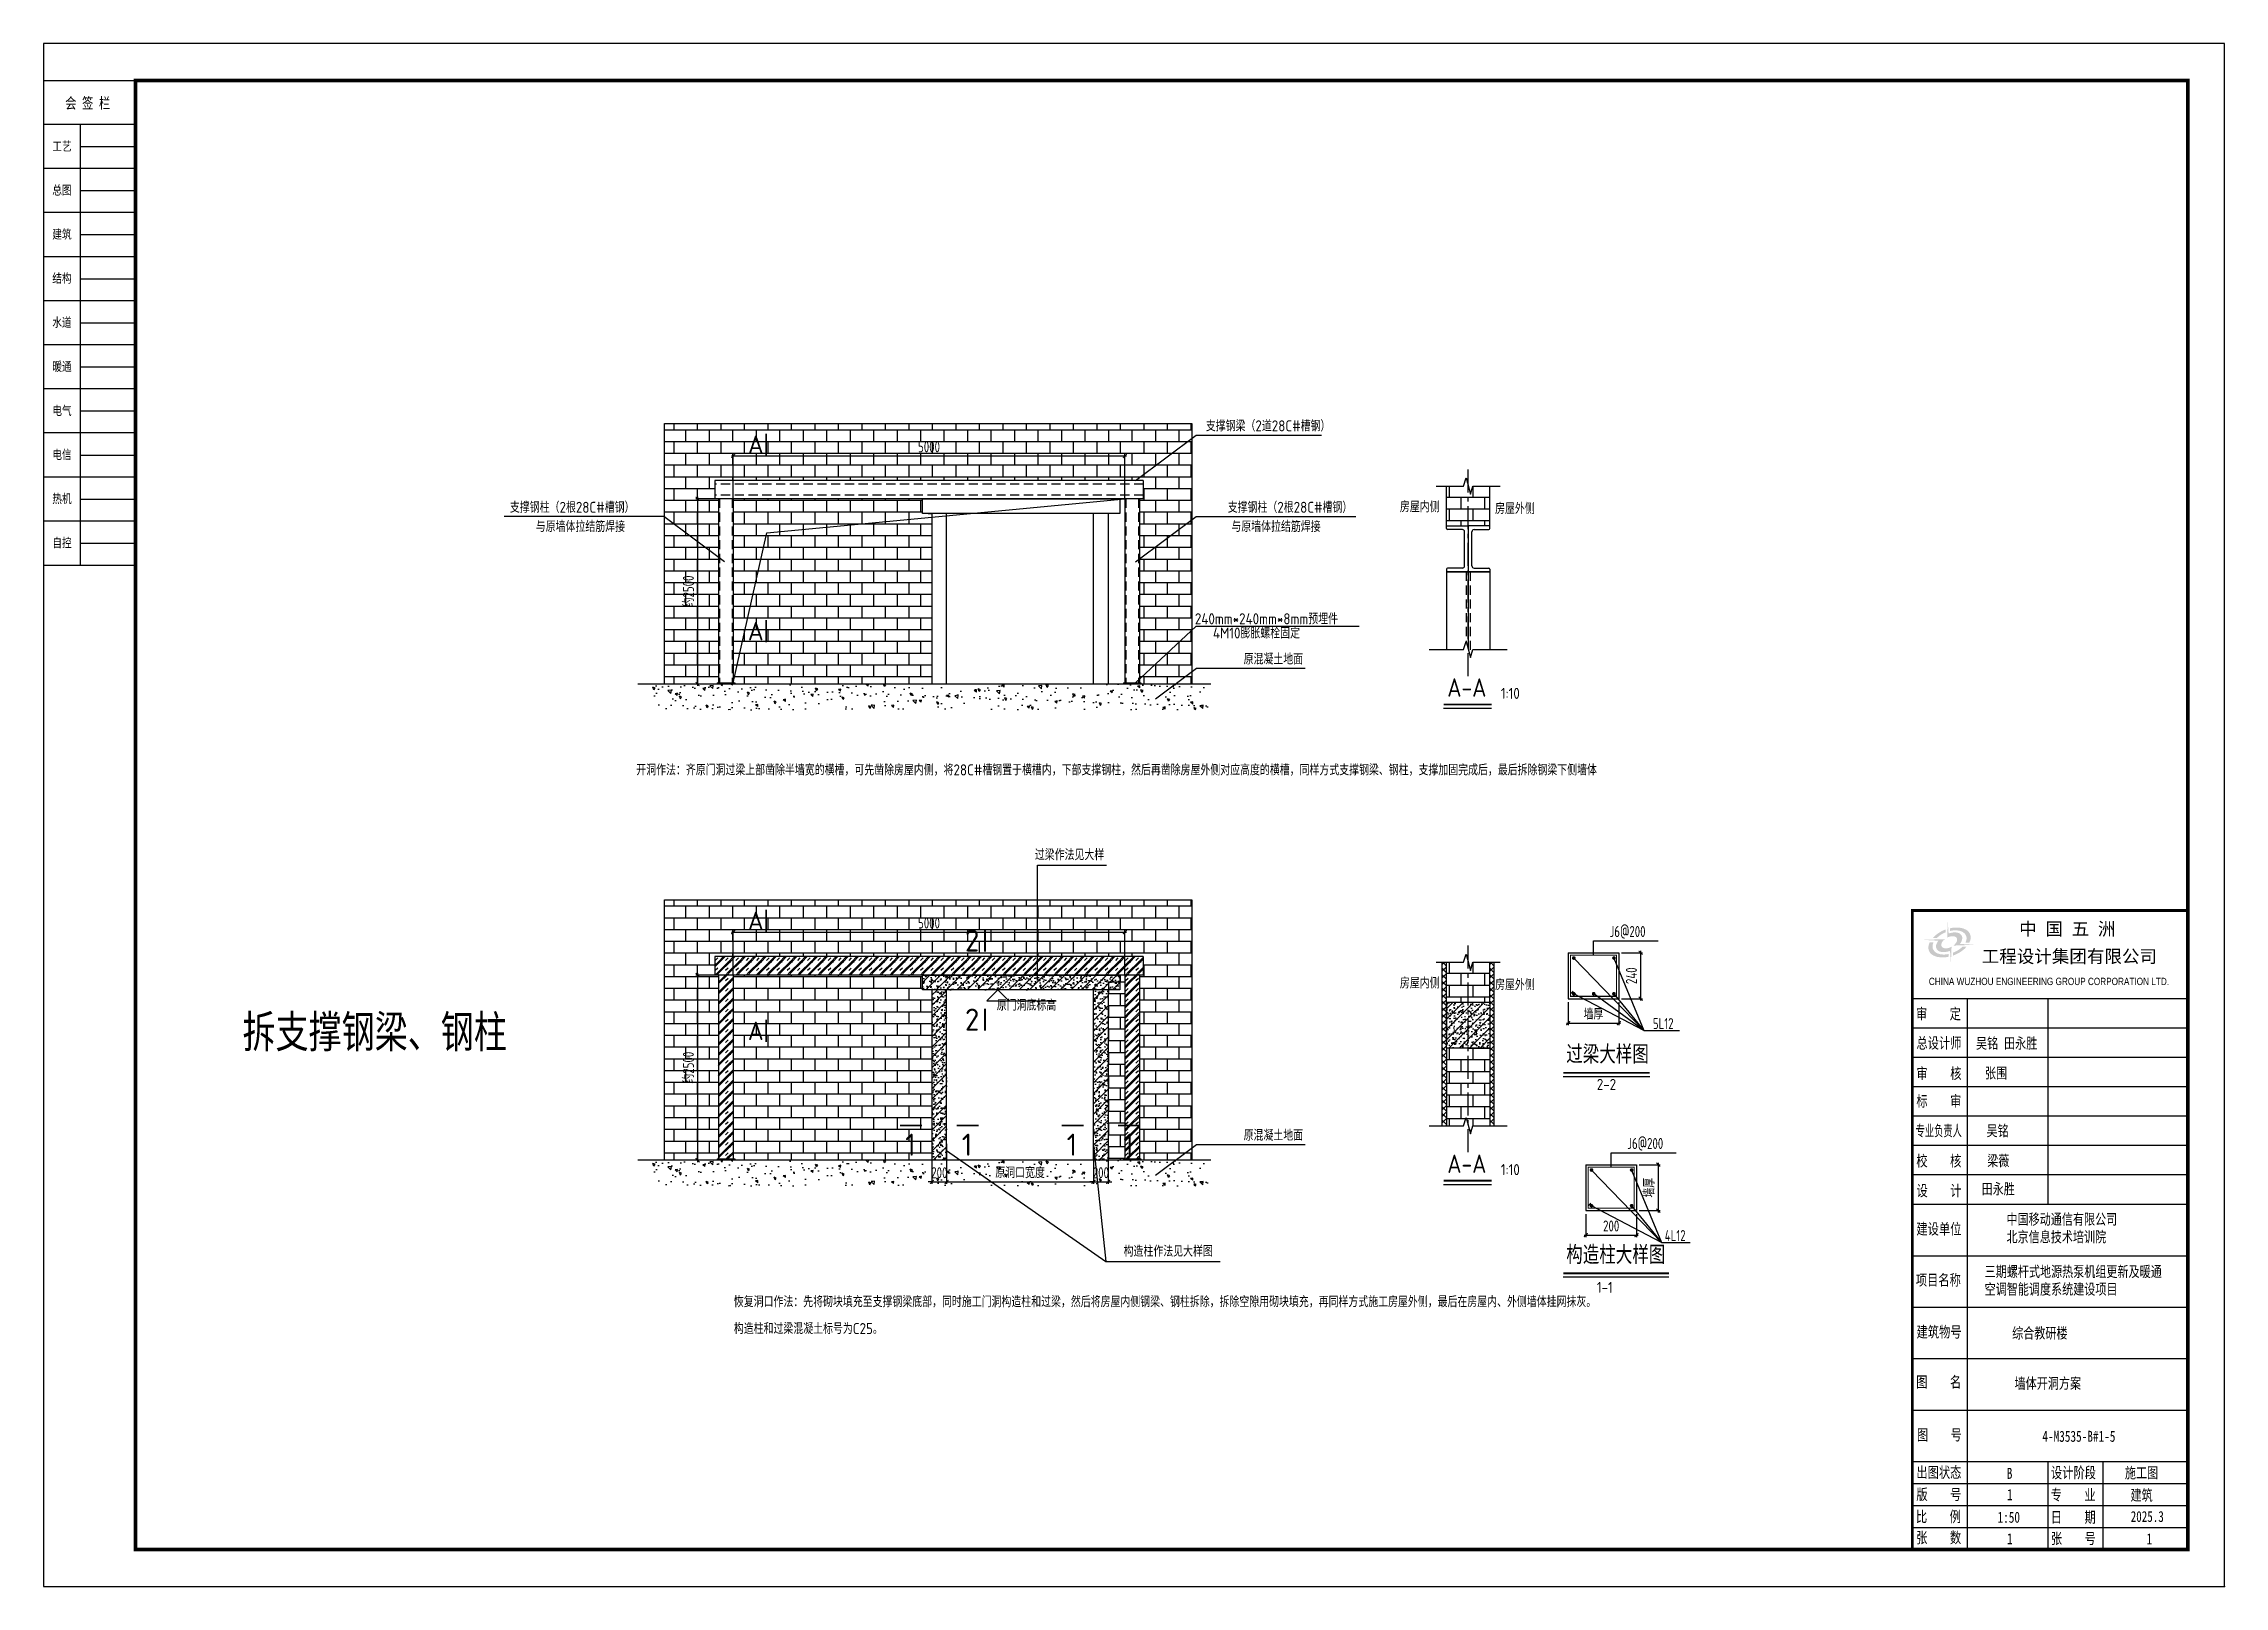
# Model space of a CAD drawing. Extents: x 4116 to 33816, y -8950 to 12050.
import ezdxf
from ezdxf.enums import TextEntityAlignment as Align

# ---------------------------------------------------------------- set-up
doc = ezdxf.new("R2010")
doc.units = 0
doc.header["$LTSCALE"] = 250
doc.linetypes.add('CENTER', pattern=[2, 1.25, -0.25, 0.25, -0.25])
doc.linetypes.add('DASHED', pattern=[0.75, 0.5, -0.25])
doc.layers.get('0').update_dxf_attribs({"linetype": 'CONTINUOUS'})
doc.layers.get('Defpoints').update_dxf_attribs({"linetype": 'CONTINUOUS'})
for name, color, linetype in [('AXIS', 16, 'CENTER'), ('C_BLOCK_', 7, 'CONTINUOUS'), ('DIM', 3, 'CONTINUOUS'), ('HATCH', 251, 'CONTINUOUS'), ('NUM', 7, 'CONTINUOUS'), ('Prof', 2, 'CONTINUOUS'), ('ProfF', 2, 'CONTINUOUS'), ('Profx', 2, 'DASHED'), ('PUB_TEXT', 7, 'CONTINUOUS'), ('PUB_TITLE', 4, 'CONTINUOUS'), ('REIN', 1, 'CONTINUOUS'), ('TEXT', 7, 'CONTINUOUS'), ('THICK', 6, 'CONTINUOUS'), ('THIN', 3, 'CONTINUOUS')]:
    doc.layers.add(name, color=color, linetype=linetype)
doc.styles.add('BZTK 仿宋GB2312', font='SIMFANG_0.TTF')
doc.styles.add('BZTK_仿宋GB2312', font='SIMFANG_0.TTF', dxfattribs={"width": 0.75})
doc.styles.add('TSSD_Dimension', font='Tssdeng.shx', dxfattribs={"width": 0.75, "bigfont": 'Hztxt.shx'})
doc.styles.add('TSSD_Label', font='Tssdeng.shx', dxfattribs={"width": 0.75, "bigfont": 'hztxt.shx'})
doc.styles.add('TSSD_Norm', font='tssdeng.shx', dxfattribs={"width": 0.9, "bigfont": 'hztxt.shx'})
doc.styles.add('TSSD_Rein', font='Tssdeng.shx', dxfattribs={"width": 0.75, "bigfont": 'hztxt.shx'})
doc.styles.add('WZEDRI_STYLE1', font='SIMFANG_0.TTF', dxfattribs={"width": 0.75})
doc.styles.add('WZEDRI_STYLE2', font='arial.ttf', dxfattribs={"width": 0.65})
doc.styles.add('轴网图框300$0$BZTK_仿宋GB2312', font='', dxfattribs={"width": 0.75})
doc.styles.get('轴网图框300$0$BZTK_仿宋GB2312').set_extended_font_data('SimSun')
doc.dimstyles.new('TSSD_50_50', dxfattribs={"dimtxt": 150, "dimasz": 50, "dimexe": 25, "dimexo": 5, "dimgap": 50, "dimtad": 1, "dimdec": 0, "dimzin": 0, "dimdsep": 46, "dimtxsty": 'TSSD_Dimension', "dimblk": 'ARCHTICK', "dimblk1": 'ARCHTICK', "dimblk2": 'ARCHTICK', "dimcen": 0, "dimdle": 25, "dimclrt": 7, "dimadec": 0, "dimazin": 0, "dimtfac": 1, "dimtdec": 0, "dimtix": 1, "dimtmove": 2, "dimatfit": 3, "dimfxl": 1, "dimtolj": 1, "dimtzin": 0, "dimarcsym": 0})
pattern_1 = [(0, (1022.588974883285, -3925.934646268004), (0, 160), []), (90, (1022.588974883285, -3925.934646268004), (-160, 160), [160, -160])]
pattern_2 = [(0, (1022.588974883285, -10408.32551339746), (0, 160), []), (90, (1022.588974883285, -10408.32551339746), (-160, 160), [160, -160])]
pattern_3 = [(49.99999999999999, (1022.588974883285, -2802.211905440356), (143.4520365201507, -12.55042699651902), [15, -165]), (355, (1022.588974883285, -2802.211905440356), (-27.7502667226, 150.4384267400024), [12, -132]), (100.4514, (1034.543310883285, -2803.257773440355), (115.7018763428043, 137.8879084121907), [12.748038, -140.2284223999999]), (46.18420000000001, (1022.588974883285, -2762.211905440356), (213.4482097251289, -33.10380286580362), [22.49999999999999, -247.4999999999999]), (96.63560000000001, (1040.376323883285, -2764.970566840356), (186.9325411097407, 194.8235741800883), [19.1220576, -210.3426]), (351.1842, (1022.588974883285, -2762.211905440356), (186.9323890267254, 194.8237201850649), [18, -198]), (21, (1042.588974883285, -2772.211905440356), (119.3814104236923, -80.52377813306776), [15, -165]), (326.0000000000001, (1042.588974883285, -2772.211905440356), (48.66306638431634, 145.0300090093706), [12, -132]), (71.4514, (1052.537421483285, -2778.922226640356), (168.044525716298, 64.50609934199048), [12.748038, -140.2284224]), (37.5, (1022.588974883285, -2802.211905440356), (2.431971063458134, 66.5787707662623), [0, -130.4, 0, -134, 0, -132.5]), (7.5, (1022.588974883285, -2802.211905440356), (52.61390748842972, 78.88234237647205), [0, -76.39999999999999, 0, -127.4, 0, -50.5]), (327.5, (977.9889748832848, -2802.211905440356), (106.7644872344818, -4.51097434687596), [0, -50, 0, -156, 0, -207]), (317.5, (957.9889748832848, -2802.211905440356), (116.6372338684772, 20.02099646646353), [0, -65, 0, -103.6, 0, -147]), (45, (1022.588974883285, -2802.211905440356), (-70.71067811865474, 70.71067811865476), [])]
pattern_4 = [(45, (1033.712974883285, 5420.152143620289), (8.9e-15, 139.6988441183391), [197.566, 0]), (45, (1011.464974883285, 5420.152143620289), (8.9e-15, 139.6988441183391), [197.566, 0]), (225, (1144.826974883285, 5472.54014362029), (-1.78e-14, -139.6988441183391), [49.392, -148.174])]
pattern_5 = [(49.99999999999999, (1022.588974883285, 5420.152143620289), (143.4520365201507, -12.55042699651902), [15, -165]), (355, (1022.588974883285, 5420.152143620289), (-27.7502667226, 150.4384267400024), [12, -132]), (100.4514, (1034.543310883285, 5419.10627562029), (115.7018763428043, 137.8879084121907), [12.748038, -140.2284223999999]), (46.18420000000001, (1022.588974883285, 5460.152143620289), (213.4482097251289, -33.10380286580362), [22.49999999999999, -247.4999999999999]), (96.63560000000001, (1040.376323883285, 5457.39348222029), (186.9325411097407, 194.8235741800883), [19.1220576, -210.3426]), (351.1842, (1022.588974883285, 5460.152143620289), (186.9323890267254, 194.8237201850649), [18, -198]), (21, (1042.588974883285, 5450.152143620289), (119.3814104236923, -80.52377813306776), [15, -165]), (326.0000000000001, (1042.588974883285, 5450.152143620289), (48.66306638431634, 145.0300090093706), [12, -132]), (71.4514, (1052.537421483285, 5443.441822420289), (168.044525716298, 64.50609934199048), [12.748038, -140.2284224]), (37.5, (1022.588974883285, 5420.152143620289), (2.431971063458134, 66.5787707662623), [0, -130.4, 0, -134, 0, -132.5]), (7.5, (1022.588974883285, 5420.152143620289), (52.61390748842972, 78.88234237647205), [0, -76.39999999999999, 0, -127.4, 0, -50.5]), (327.5, (977.9889748832848, 5420.152143620289), (106.7644872344818, -4.51097434687596), [0, -50, 0, -156, 0, -207]), (317.5, (957.9889748832848, 5420.152143620289), (116.6372338684772, 20.02099646646353), [0, -65, 0, -103.6, 0, -147]), (45, (1022.588974883285, 5420.152143620289), (-70.71067811865474, 70.71067811865476), [])]
pattern_6 = [(0, (1022.588974883285, 5420.152143620289), (0, 160), []), (90, (1022.588974883285, 5420.152143620289), (-160, 160), [160, -160])]

msp = doc.modelspace()

# ---------------------------------------------------------------- texts
at = {"layer": 'NUM', "style": 'TSSD_Norm', "width": 0.9}
for s, height, p in [('A-A', 250, (23232.45221304011, 3084.883060206379)), ('1:10', 150, (23961.29836688626, 3084.883060206379)), ('过梁大样图', 250, (24852.39199776105, -1909.751650288345)), ('A-A', 250, (23232.45221304011, -3397.507806923073)), ('1:10', 150, (23961.29836688626, -3397.507806923073)), ('构造柱大样图', 250, (24852.39199776105, -4638.68258743464))]:
    msp.add_text(s, height=height, dxfattribs=at).set_placement(p, align=Align.BOTTOM_LEFT)
at = {"layer": 'PUB_TEXT', "width": 0.75}
for s, height, style, p in [('吴铭', 147.4103585657371, 'BZTK_仿宋GB2312', (30433.02408551492, -1630.513803974158)), ('田永胜', 147.4103585657371, 'BZTK_仿宋GB2312', (30815.49420503683, -1630.513803974158)), ('张围', 147.4103585657371, 'BZTK_仿宋GB2312', (30554.41228654256, -2035.669405114502)), ('吴铭', 147.4103585657371, 'BZTK_仿宋GB2312', (30576.85744551264, -2820.586078296779)), ('梁薇', 147.4103585657371, 'BZTK_仿宋GB2312', (30585.84173254084, -3228.997800448167)), ('田永胜', 147.4103585657371, 'BZTK_仿宋GB2312', (30509.5181094193, -3613.130741951158)), ('中国移动通信有限公司', 147.4103585657371, 'BZTK_仿宋GB2312', (30848.30448145527, -4026.200335828704)), ('北京信息技术培训院', 147.4103585657371, 'BZTK_仿宋GB2312', (30848.30448145527, -4266.200335828704)), ('三期螺杆式地源热泵机组更新及暖通', 147.4103585657371, 'BZTK_仿宋GB2312', (30550.68533649368, -4738.337322311854)), ('空调智能调度系统建设项目', 147.4103585657371, 'BZTK_仿宋GB2312', (30550.68533649368, -4978.337322311854)), ('综合教研楼', 147.4103585657371, 'BZTK_仿宋GB2312', (30925.43476999694, -5575.563949239877)), ('墙体开洞方案', 147.4103585657371, 'BZTK_仿宋GB2312', (30958.63765303916, -6260.105929590616)), ('4-M3535-B#1-5', 150, '轴网图框300$0$BZTK_仿宋GB2312', (31336.72975609009, -6982.677699851105)), ('B', 150, '轴网图框300$0$BZTK_仿宋GB2312', (30852.16085081451, -7486.993986355475)), ('施工图', 147.4103585657371, 'BZTK_仿宋GB2312', (32461.32417310282, -7478.068420626383)), ('1', 150, '轴网图框300$0$BZTK_仿宋GB2312', (30856.1993043469, -7777.479978901785)), ('建筑', 147.4103585657371, 'BZTK_仿宋GB2312', (32537.1327378292, -7783.644693454014)), ('1:50', 150, '轴网图框300$0$BZTK_仿宋GB2312', (30726.24037642541, -8084.779999778068)), ('2025.3', 147.4103585657371, 'BZTK_仿宋GB2312', (32539.84009979499, -8073.07689143547)), ('1', 150, '轴网图框300$0$BZTK_仿宋GB2312', (30856.1993043469, -8377.479978901785)), ('1', 150, '轴网图框300$0$BZTK_仿宋GB2312', (32754.28410886574, -8378.685037845964))]:
    msp.add_text(s, height=height, dxfattribs=dict(at, style=style)).set_placement(p)
at = {"layer": 'TEXT'}
for s, height, style, width, p in [('支撑钢梁（2道28C#槽钢）', 150, 'TSSD_Norm', 0.9, (19944.24856729542, 6771.795471935915)), ('支撑钢柱（2根28C#槽钢）', 150, 'TSSD_Norm', 0.9, (10466.38948610285, 5662.7875546469)), ('支撑钢柱（2根28C#槽钢）', 150, 'TSSD_Norm', 0.9, (20242.51082930115, 5662.7875546469)), ('房屋内侧', 150, 'TSSD_Norm', 0.9, (22586.91870416457, 5670.361888862972)), ('房屋外侧', 150, 'TSSD_Norm', 0.9, (23883.4370244877, 5647.127594082991)), ('与原墙体拉结筋焊接', 150, 'TSSD_Norm', 0.9, (10818.7444930323, 5401.702064511275)), ('与原墙体拉结筋焊接', 150, 'TSSD_Norm', 0.9, (20292.30807679277, 5401.702064511275)), ('240mm*240mm*8mm预埋件', 150, 'TSSD_Norm', 0.9, (19794.72676151862, 4145.383005911594)), ('4M10膨胀螺栓固定', 150, 'TSSD_Norm', 0.9, (20041.36206877786, 3951.85725221577)), ('原混凝土地面', 150, 'TSSD_Norm', 0.9, (20458.59872655016, 3597.964479657605)), ('开洞作法：齐原门洞过梁上部凿除半墙宽的横槽，可先凿除房屋内侧，将28C#槽钢置于横槽内，下部支撑钢柱，然后再凿除房屋外侧对应高度的横槽，同样方式支撑钢梁、钢柱，支撑加固完成后，最后拆除钢梁下侧墙体', 150, 'TSSD_Norm', 0.9, (12187.30626958369, 2088.59099854466)), ('过梁作法见大样', 150, 'TSSD_Norm', 0.9, (17615.62955082506, 933.9661561769135)), ('J6@200', 150, 'TSSD_Rein', 0.75, (25442.09102800708, -111.5417252240004)), ('房屋内侧', 150, 'TSSD_Norm', 0.9, (22586.91870416457, -812.0289782664804)), ('房屋外侧', 150, 'TSSD_Norm', 0.9, (23883.4370244877, -835.2632730464611)), ('拆支撑钢梁、钢柱', 500, 'TSSD_Norm', 0.9, (6824.960345795815, -1667.319167798831)), ('5L12', 150, 'TSSD_Rein', 0.75, (26032.08265620923, -1365.039413299659)), ('2-2', 150, 'TSSD_Norm', 0.9, (25268.89793072439, -2192.925684951944)), ('原混凝土地面', 150, 'TSSD_Norm', 0.9, (20458.59872655016, -2884.426387471847)), ('J6@200', 150, 'TSSD_Rein', 0.75, (25683.0458340523, -2996.853818672796)), ('4L12', 150, 'TSSD_Rein', 0.75, (26193.98591128622, -4250.351506748455)), ('构造柱作法见大样图', 150, 'TSSD_Norm', 0.9, (18824.38846890535, -4462.984028802453)), ('恢复洞口作法：先将砌块填充至支撑钢梁底部，同时施工门洞构造柱和过梁，然后将房屋内侧钢梁、钢柱拆除，拆除空隙用砌块填充，再同样方式施工房屋外侧，最后在房屋内、外侧墙体挂网抹灰。', 150, 'TSSD_Norm', 0.9, (13516.01884607022, -5150.464336830773)), ('1-1', 150, 'TSSD_Norm', 0.9, (25268.89793072439, -4955.752413963564)), ('构造柱和过梁混凝土标号为C25。', 150, 'TSSD_Norm', 0.9, (13516.01884607022, -5516.294305381321))]:
    msp.add_text(s, height=height, dxfattribs=dict(at, style=style, width=width)).set_placement(p)
at = {"layer": 'THICK', "style": 'TSSD_Label'}
for s, height, p in [('A', 250, (13707.38212820446, 6466.633364576071)), ('A', 250, (13707.38212820446, 3926.727132598429)), ('A', 250, (13707.38212820446, -15.75750255338062)), ('2', 300, (16663.43524727303, -308.7444057280445)), ('2', 300, (16663.43524727303, -1385.826217544047)), ('A', 250, (13707.38212820446, -1513.47137908316)), ('1', 300, (15849.9299548934, -3088.562452474507)), ('1', 300, (16620.79107372731, -3088.562452474507)), ('1', 300, (18048.32143676741, -3088.562452474507)), ('1', 300, (18819.18255560132, -3088.562452474507))]:
    msp.add_text(s, height=height, dxfattribs=at).set_placement(p)
at = {"layer": 'THIN', "style": 'TSSD_Label', "width": 0.75}
msp.add_text('原门洞底标高', height=150, dxfattribs=at).set_placement((17907.18617218497, -1158.446082696053), align=Align.BOTTOM_RIGHT)

# ---------------------------------------------------------------- blocks, each defined once
blk = doc.blocks.new('标准图框_A2_横式')
h = blk.add_hatch(color=256)
h.paths.add_polyline_path([(522.6154987157306, 174.1091773352255), (523.7434987157303, 174.1091773352255), (523.1914987157306, 173.5331773352254), (522.3754987157308, 172.8851773352253), (521.7274987157307, 172.4771773352254), (520.8394987157308, 172.0211773352257), (520.0474987157304, 171.7091773352254), (520.0474987157304, 172.5011773352253), (520.791498715731, 172.8131773352256), (521.6314987157311, 173.2931773352257), (522.1114987157307, 173.6531773352253)])
h.paths.add_polyline_path([(513.7594987157308, 175.3571773352255), (514.791498715731, 175.3571773352255), (514.6474987157308, 175.0211773352257), (514.5034987157305, 174.4211773352254), (514.5274987157309, 173.8451773352253), (514.6474987157308, 173.4611773352253), (514.9354987157303, 173.0051773352252), (515.2714987157306, 172.6691773352254), (515.6314987157311, 172.4291773352256), (515.943498715731, 172.2851773352254), (516.639498715731, 172.0931773352254), (517.2874987157302, 172.0211773352257), (517.8634987157311, 172.0211773352257), (518.3914987157304, 172.0691773352255), (518.8954987157304, 172.1651773352255), (518.8954987157304, 171.4211773352254), (518.29549871573, 171.3011773352255), (517.5274987157309, 171.2291773352254), (516.8074987157306, 171.2291773352254), (515.7754987157305, 171.3731773352256), (515.2234987157308, 171.5411773352253), (514.791498715731, 171.7331773352253), (514.2874987157302, 172.0451773352256), (513.9274987157305, 172.3811773352254), (513.7594987157308, 172.5971773352258), (513.5434987157305, 173.0051773352252), (513.3994987157303, 173.5811773352252), (513.3994987157303, 174.2531773352257), (513.4954987157307, 174.7331773352253), (513.6154987157306, 175.0931773352254)], flags=17)
h.paths.add_polyline_path([(517.6954987157305, 176.1971773352257), (517.8634987157311, 176.1971773352257), (517.4554987157308, 175.8371773352255), (517.2154987157301, 175.5491773352255), (517.0474987157304, 175.2611773352255), (516.9034987157302, 174.7811773352255), (516.9274987157305, 174.4211773352254), (517.0474987157304, 174.1571773352252), (517.1434987157309, 174.0371773352254), (517.407498715731, 173.8451773352253), (517.6714987157302, 173.7491773352258), (517.983498715731, 173.7011773352256), (518.6794987157309, 173.7491773352258), (519.1834987157308, 173.8931773352256), (519.6874987157307, 174.1331773352254), (519.5194987157302, 169.7171773352256), (519.3034987157307, 172.6211773352256), (519.2794987157304, 172.8851773352253), (519.2314987157306, 172.9811773352253), (518.6794987157309, 172.8131773352256), (517.9594987157307, 172.6931773352253), (517.0714987157307, 172.6931773352253), (516.5914987157303, 172.7891773352258), (516.1114987157307, 173.0051773352252), (515.7514987157301, 173.3411773352254), (515.6314987157311, 173.5331773352254), (515.4874987157309, 173.9171773352255), (515.4634987157306, 174.0851773352256), (515.4874987157309, 174.5411773352253), (515.6314987157311, 175.0211773352257), (515.8714987157309, 175.4771773352254), (516.0634987157309, 175.7411773352255), (515.8714987157309, 175.7891773352258), (512.0074987157304, 176.0051773352252)])
h.paths.add_polyline_path([(518.0314987157308, 178.8131773352256), (518.0794987157306, 178.8131773352256), (518.0554987157302, 178.0451773352256), (517.6234987157304, 177.8771773352255), (517.023498715731, 177.5651773352256), (516.3754987157308, 177.1331773352254), (515.6554987157306, 176.5091773352256), (514.5514987157303, 176.5091773352256), (515.3194987157303, 177.2531773352257), (515.9194987157307, 177.7091773352254), (516.7594987157308, 178.2371773352256), (517.4314987157304, 178.5731773352254)])
h.paths.add_polyline_path([(520.6234987157304, 179.3651773352253), (521.5354987157307, 179.3651773352253), (522.3754987157308, 179.2451773352254), (523.023498715731, 179.0531773352254), (523.7194987157309, 178.7171773352256), (524.0794987157306, 178.4531773352255), (524.5114987157303, 177.9731773352255), (524.7274987157307, 177.5651773352256), (524.8714987157309, 177.0131773352255), (524.8474987157306, 176.1971773352257), (524.7754987157305, 175.8611773352254), (524.5354987157307, 175.2611773352255), (523.4794987157311, 175.2611773352255), (523.7194987157309, 175.9091773352256), (523.7674987157307, 176.1731773352258), (523.7674987157307, 176.6771773352257), (523.7194987157309, 176.9171773352255), (523.5274987157309, 177.3731773352256), (523.3114987157305, 177.6611773352256), (522.9994987157306, 177.9491773352256), (522.7114987157311, 178.1411773352256), (522.4234987157306, 178.2851773352254), (521.7514987157301, 178.5011773352253), (521.0554987157302, 178.5971773352258), (520.0954987157302, 178.5731773352254), (519.2314987157306, 178.4291773352256), (519.2314987157306, 179.1491773352254), (519.8074987157306, 179.2691773352253)], flags=17)
h.paths.add_polyline_path([(518.6554987157306, 180.6851773352255), (518.6554987157306, 180.9971773352254), (518.8714987157309, 177.8291773352257), (518.9194987157307, 177.7331773352253), (519.2314987157306, 177.8531773352256), (520.1434987157309, 178.0211773352257), (520.9594987157307, 178.0211773352257), (521.4394987157302, 177.9251773352253), (521.7514987157301, 177.8051773352254), (522.1114987157307, 177.5651773352256), (522.3994987157303, 177.2531773352257), (522.5194987157302, 177.0131773352255), (522.5914987157303, 176.7011773352256), (522.5914987157303, 176.3171773352256), (522.4234987157306, 175.6691773352254), (522.2074987157303, 175.2371773352256), (521.9914987157308, 174.9491773352256), (522.0154987157302, 174.9011773352254), (525.831498715731, 174.6611773352256), (520.1914987157306, 174.4451773352257), (520.5514987157303, 174.7571773352256), (520.983498715731, 175.3091773352253), (521.1514987157307, 175.6691773352254), (521.1994987157304, 175.8611773352254), (521.1994987157304, 176.1971773352257), (521.1034987157309, 176.4851773352257), (520.9594987157307, 176.6771773352257), (520.8154987157304, 176.7971773352256), (520.407498715731, 176.9651773352252), (519.9034987157302, 177.0131773352255), (519.1594987157305, 176.8931773352256), (518.8714987157309, 176.7971773352256), (518.4874987157309, 176.6051773352256)])
for p, q in [((0, 410), (25, 410)), ((10.00000000000591, 380), (25, 380)), ((10.00000000000591, 368), (25, 368)), ((10.00000000000591, 356), (25, 356)), ((10.00000000000591, 344), (25, 344)), ((10.00000000000591, 332), (25, 332)), ((10.00000000000591, 320), (25, 320)), ((10.00000000000591, 308), (25, 308)), ((10.00000000000591, 296), (25, 296)), ((10.00000000000591, 284), (25, 284)), ((509, 160), (584, 160)), ((524, 10), (524, 160)), ((545.9999999999995, 104.0000108899276), (545.9999999999995, 160)), ((584, 152), (509, 152)), ((584, 144), (509, 144)), ((584, 136), (509, 136)), ((584, 128), (509, 128)), ((584, 120), (509, 120)), ((584, 112), (509, 112)), ((584, 104.0000108899276), (509, 104.0000108899276)), ((584, 90.00001088992758), (584, 104.0000108899276)), ((509, 90.00001088992758), (584, 90.00001088992758)), ((584, 76.00001088992758), (584, 90.00001088992758)), ((509, 76.00001088992758), (584, 76.00001088992758)), ((583.9407408623338, 62), (583.9407408623338, 76.00001088992758)), ((509, 62), (583.9407408623338, 62)), ((509, 48), (584, 48)), ((509, 34), (584, 34)), ((546, 10), (545.9999999999995, 34)), ((561, 10), (561, 34)), ((509, 28), (584, 28)), ((509, 22), (584, 22)), ((509, 16), (584, 16))]:
    blk.add_line(p, q)
at = {"color": 7}
for p, q in [((25, 398), (0, 398)), ((10.00000000000591, 398), (10.00000000000591, 278)), ((10.00000000000591, 392), (25, 392)), ((25, 386), (0, 386)), ((25, 374), (0, 374)), ((25, 362), (0, 362)), ((25, 350), (0, 350)), ((25, 338), (0, 338)), ((25, 326), (0, 326)), ((25, 314), (0, 314)), ((25, 314), (0.1999999999970896, 314)), ((25, 302), (0, 302)), ((25, 302), (0.1999999999970896, 302)), ((25, 290), (0, 290)), ((25, 290), (0.1999999999970896, 290))]:
    blk.add_line(p, q, dxfattribs=at)
for points in [[(594, 420), (0, 420)], [(0, 420), (0, 0)], [(594, 0), (594, 420)], [(0, 410), (0, 278), (25, 278), (25, 410)], [(0, 0), (594, 0)]]:
    blk.add_lwpolyline(points, dxfattribs=at)
at = {"color": 4, "const_width": 0.8}
for points in [[(584, 410), (25, 410)], [(25, 410), (25, 10)], [(584, 10), (584, 410)]]:
    blk.add_lwpolyline(points, dxfattribs=at)
at = {"lineweight": 80, "const_width": 0.8}
blk.add_lwpolyline([(584, 10), (584, 184), (509, 184), (509, 10)], dxfattribs=at)
at = {"color": 4}
blk.add_lwpolyline([(25, 10, 0.8, 0.8, 0), (584, 10, 0, 0, 0)], format="xyseb", dxfattribs=at)
at = {"lineweight": 30, "const_width": 0.3}
blk.add_lwpolyline([(584, 10), (509, 10)], dxfattribs=at)
blk.add_point((594, 0))
at = {"color": 7, "style": 'BZTK 仿宋GB2312', "width": 0.75}
blk.add_text('会 签 栏', height=3, dxfattribs=at).set_placement((5.872688844678578, 402.3085202842412))
at = {"lineweight": 106, "style": 'WZEDRI_STYLE1'}
for s, p in [('中 国 五 洲', (538.102732302897, 177.2422114408591)), ('工程设计集团有限公司', (527.9009574059619, 169.7688883754563))]:
    blk.add_text(s, height=3.5, dxfattribs=at).set_placement(p)
for s, height, style, width, p in [('CHINA WUZHOU ENGINEERING GROUP CORPORATION LTD.', 2, 'WZEDRI_STYLE2', 0.7999999999999972, (513.4973128753081, 163.6958220442539)), ('审    定', 3, 'BZTK_仿宋GB2312', 0.75, (509.9841730525018, 154.3866161195665)), ('总设计师', 3, 'BZTK_仿宋GB2312', 0.75, (510.1253419880036, 146.4299721250036)), ('审    核', 3, 'BZTK_仿宋GB2312', 0.75, (510.1253419880036, 138.15199150019)), ('标    审', 3, 'BZTK_仿宋GB2312', 0.75, (510.0977722908729, 130.6107060987069)), ('专业负责人', 3, 'BZTK_仿宋GB2312', 0.5999999999999943, (509.8954948815863, 122.5549602814453)), ('校    核', 3, 'BZTK_仿宋GB2312', 0.75, (510.0897223001257, 114.3307373773141)), ('设    计', 3, 'BZTK_仿宋GB2312', 0.75, (510.141262294369, 106.237966497346)), ('建设单位', 3, 'BZTK_仿宋GB2312', 0.75, (510.1087296742621, 95.81638476278204)), (' 项目名称', 3, 'BZTK_仿宋GB2312', 0.75, (508.4141398808488, 81.9031478224133)), ('建筑物号', 3, 'BZTK_仿宋GB2312', 0.75, (510.1526944813509, 67.77268380850455)), ('图    名', 3, 'BZTK_仿宋GB2312', 0.75, (510.0563151050433, 54.15154642329071)), ('图    号', 3, 'BZTK_仿宋GB2312', 0.75, (510.2464763014855, 39.75428785429813)), ('出图状态', 2.999999999999996, 'BZTK_仿宋GB2312', 0.7500000000000009, (510.0949058830861, 29.5491868886329)), ('设计阶段', 3, 'BZTK_仿宋GB2312', 0.75, (546.7510872472067, 29.46738042059769)), ('版    号', 3, 'BZTK_仿宋GB2312', 0.75, (510.0949058830861, 23.55403049665347)), ('专    业', 3, 'BZTK_仿宋GB2312', 0.75, (546.6779350630113, 23.42029576992991)), ('比    例', 3, 'BZTK_仿宋GB2312', 0.75, (509.9881597075137, 17.50198961302613)), ('日    期', 3, 'BZTK_仿宋GB2312', 0.75, (546.7146035262977, 17.33116519816303)), ('张    数', 3, 'BZTK_仿宋GB2312', 0.75, (510.0515932688954, 11.76848482742844)), ('张    号', 3, 'BZTK_仿宋GB2312', 0.75, (546.7360395005344, 11.55658810635214))]:
    blk.add_text(s, height=height, dxfattribs=dict(style=style, width=width)).set_placement(p)
at = {"char_height": 2.5, "width": 9.900000000008731, "attachment_point": 5, "style": 'BZTK_仿宋GB2312'}
for s, insert in [('工艺', (5.000000000002956, 392)), ('总图', (5.000000000002956, 380)), ('建筑', (5.000000000002956, 368)), ('结构', (5.000000000002956, 356)), ('水道', (5.000000000002956, 344)), ('暖通', (5.000000000002956, 332)), ('电气', (5.000000000002956, 320)), ('电信', (5.000000000002956, 308)), ('热机', (5.000000000002956, 296)), ('自控', (5.000000000002956, 284))]:
    blk.add_mtext(s, dxfattribs=dict(at, insert=insert))
at = {"style": 'BZTK_仿宋GB2312', "width": 0.75}
for tag, height, p in [('工艺', 2.5, (17.50000000000296, 395)), ('总图', 2.5, (17.50000000000296, 383)), ('建筑', 2.5, (17.50000000000296, 371)), ('结构', 2.5, (17.50000000000296, 359)), ('水道', 2.5, (17.50000000000296, 347)), ('暖通', 2.5, (17.50000000000296, 335)), ('电气', 2.5, (17.50000000000296, 323)), ('电信', 2.5, (17.50000000000296, 311)), ('热机', 2.5, (17.50000000000296, 299)), ('自控', 2.5, (17.50000000000296, 287)), ('审定', 3, (534.2199333655503, 155.5437816330714)), ('总设计师', 3, (534.2199333655503, 147.5437816330714)), ('审核', 3, (534.2199333655503, 139.5437876330707)), ('标审', 3, (534.2199333655503, 131.5437936330709)), ('专业负责人', 3, (534.2199333655503, 123.5438056330713)), ('校核', 3, (534.2199333655503, 115.5438176330717)), ('设计', 3, (534.2199333655503, 107.5438176330717)), ('建筑物号', 3, (553.9703704311669, 69.00000544496379)), ('图名', 3, (553.6875025367176, 54.8178080912221)), ('图号', 3, (553.6875025367176, 40.89050476963348)), ('出图状态', 3, (534.5461120928185, 30.89050476963348)), ('设计阶段', 3, (572.8288929806167, 30.89050476963348)), ('版号', 3, (534.5461120928185, 24.94525238481674)), ('专业', 3, (572.8288929806167, 24.89051076963369)), ('比例', 3, (534.5461120928185, 18.8905167696339)), ('日期', 3, (572.8288929806167, 18.8905167696339)), ('张数', 3, (534.5461120928185, 13)), ('张号', 3, (572.8288929806167, 13))]:
    blk.add_attdef(tag, text='', height=height, dxfattribs=at).set_placement(p, align=Align.MIDDLE_CENTER)
at = {"style": 'BZTK_仿宋GB2312', "width": 0.75, "flags": 1}
for tag, p in [('审定签名位置_001', (564.75, 157.5837837837838)), ('总设计师签名位置_001', (564.75, 149.5837837837838)), ('审核签名位置_001', (564.75, 141.5837837837838)), ('标审签名位置_001', (564.75, 133.5837837837838)), ('专业负责人签名位置_001', (564.75, 125.5837837837838)), ('校核签名位置_001', (564.75, 117.5837837837838)), ('设计签名位置_001', (564.75, 109.5837837837838))]:
    blk.add_attdef(tag, text='', height=3, dxfattribs=at).set_placement(p, align=Align.TOP_LEFT)
at = {"style": 'BZTK_仿宋GB2312', "width": 0.75}
for tag, p in [('建设单位_001', (554, 98.50001088992758)), ('项目名称_001', (554, 84.50001088992758))]:
    blk.add_attdef(tag, text='', height=3, dxfattribs=at).set_placement(p, align=Align.TOP_LEFT)
blk = doc.blocks.new('_ArchTick')
at = {"color": 0, "linetype": 'ByBlock', "const_width": 0.3}
blk.add_lwpolyline([(-0.5303300858899107, -0.5303300858899107), (0.5303300858899107, 0.5303300858899107)], dxfattribs=at)
blk = doc.blocks.new('*D10')
at = {"layer": 'Defpoints', "color": 0, "transparency": 16777216}
for p in [(18840.72491712347, 6436.576800416104), (13507.67145624645, 5853.944784433399), (18840.72491712347, 5853.944784433399)]:
    blk.add_point(p, dxfattribs=at)
at = {"layer": 'DIM', "color": 0, "lineweight": -2, "transparency": 16777216}
for p, q in [((13482.67145624645, 6436.576800416104), (18865.72491712347, 6436.576800416104)), ((13507.67145624645, 5858.944784433399), (13507.67145624645, 6461.576800416104)), ((18840.72491712347, 5858.944784433399), (18840.72491712347, 6461.576800416104))]:
    blk.add_line(p, q, dxfattribs=at)
at = {"layer": 'DIM', "color": 0, "lineweight": -2, "transparency": 16777216, "xscale": 50, "yscale": 50, "zscale": 50, "rotation": 180}
blk.add_blockref('_ArchTick', (13507.67145624645, 6436.576800416104), dxfattribs=at)
at = {"layer": 'DIM', "color": 0, "lineweight": -2, "transparency": 16777216, "xscale": 50, "yscale": 50, "zscale": 50}
blk.add_blockref('_ArchTick', (18840.72491712347, 6436.576800416104), dxfattribs=at)
at = {"layer": 'DIM', "color": 7, "transparency": 16777216, "insert": (16174.19818668496, 6561.576800416104), "char_height": 150, "attachment_point": 5, "style": 'TSSD_Dimension'}
blk.add_mtext('\\A1;5000', dxfattribs=at)
blk = doc.blocks.new('*D11')
at = {"layer": 'Defpoints', "color": 0, "transparency": 16777216}
for p in [(13281.83108882106, 5853.944784433399), (13022.23921323492, 3331.637044101335), (13281.83108882106, 3331.637044101335)]:
    blk.add_point(p, dxfattribs=at)
at = {"layer": 'DIM', "color": 0, "lineweight": -2, "transparency": 16777216}
for p, q in [((13276.83108882106, 5853.944784433399), (12997.23921323493, 5853.944784433399)), ((13022.23921323493, 5878.944784433399), (13022.23921323492, 3306.637044101335)), ((13276.83108882106, 3331.637044101335), (12997.23921323492, 3331.637044101335))]:
    blk.add_line(p, q, dxfattribs=at)
at = {"layer": 'DIM', "color": 0, "lineweight": -2, "transparency": 16777216, "xscale": 50, "yscale": 50, "zscale": 50}
for p, rotation in [((13022.23921323493, 5853.944784433399), 90), ((13022.23921323492, 3331.637044101335), 270)]:
    blk.add_blockref('_ArchTick', p, dxfattribs=dict(at, rotation=rotation))
at = {"layer": 'DIM', "color": 7, "transparency": 16777216, "insert": (12897.23921323492, 4592.790914267369), "char_height": 150, "attachment_point": 5, "rotation": 90, "style": 'TSSD_Dimension'}
blk.add_mtext('\\A1;约2500', dxfattribs=at)
blk = doc.blocks.new('*D12')
at = {"layer": 'Defpoints', "color": 0, "transparency": 16777216}
for p in [(18840.72491712347, -45.81406671334844), (13507.67145624645, -628.446082696053), (18840.72491712347, -628.446082696053)]:
    blk.add_point(p, dxfattribs=at)
at = {"layer": 'DIM', "color": 0, "lineweight": -2, "transparency": 16777216}
for p, q in [((13482.67145624645, -45.81406671334844), (18865.72491712347, -45.81406671334844)), ((13507.67145624645, -623.446082696053), (13507.67145624645, -20.81406671334844)), ((18840.72491712347, -623.446082696053), (18840.72491712347, -20.81406671334844))]:
    blk.add_line(p, q, dxfattribs=at)
at = {"layer": 'DIM', "color": 0, "lineweight": -2, "transparency": 16777216, "xscale": 50, "yscale": 50, "zscale": 50, "rotation": 180}
blk.add_blockref('_ArchTick', (13507.67145624645, -45.81406671334844), dxfattribs=at)
at = {"layer": 'DIM', "color": 0, "lineweight": -2, "transparency": 16777216, "xscale": 50, "yscale": 50, "zscale": 50}
blk.add_blockref('_ArchTick', (18840.72491712347, -45.81406671334844), dxfattribs=at)
at = {"layer": 'DIM', "color": 7, "transparency": 16777216, "insert": (16174.19818668496, 79.18593328665156), "char_height": 150, "attachment_point": 5, "style": 'TSSD_Dimension'}
blk.add_mtext('\\A1;5000', dxfattribs=at)
blk = doc.blocks.new('*D13')
at = {"layer": 'Defpoints', "color": 0, "transparency": 16777216}
for p in [(13281.83108882106, -628.446082696053), (13022.23921323492, -3150.753823028117), (13281.83108882106, -3150.753823028117)]:
    blk.add_point(p, dxfattribs=at)
at = {"layer": 'DIM', "color": 0, "lineweight": -2, "transparency": 16777216}
for p, q in [((13276.83108882106, -628.446082696053), (12997.23921323492, -628.4460826960529)), ((13022.23921323492, -603.4460826960529), (13022.23921323492, -3175.753823028117)), ((13276.83108882106, -3150.753823028117), (12997.23921323492, -3150.753823028117))]:
    blk.add_line(p, q, dxfattribs=at)
at = {"layer": 'DIM', "color": 0, "lineweight": -2, "transparency": 16777216, "xscale": 50, "yscale": 50, "zscale": 50}
for p, rotation in [((13022.23921323492, -628.4460826960529), 90), ((13022.23921323492, -3150.753823028117), 270)]:
    blk.add_blockref('_ArchTick', p, dxfattribs=dict(at, rotation=rotation))
at = {"layer": 'DIM', "color": 7, "transparency": 16777216, "insert": (12897.23921323492, -1889.599952862083), "char_height": 150, "attachment_point": 5, "rotation": 90, "style": 'TSSD_Dimension'}
blk.add_mtext('\\A1;约2500', dxfattribs=at)
blk = doc.blocks.new('*D14')
at = {"layer": 'Defpoints', "color": 0, "transparency": 16777216}
for p in [(16214.47568002963, -3150.753823028117), (16414.47568002963, -3150.753823028117), (16414.47568002963, -3444.688269280061)]:
    blk.add_point(p, dxfattribs=at)
at = {"layer": 'DIM', "color": 0, "lineweight": -2, "transparency": 16777216}
for p, q in [((16214.47568002963, -3155.753823028117), (16214.47568002963, -3469.688269280061)), ((16414.47568002963, -3155.753823028117), (16414.47568002963, -3469.688269280061)), ((16214.47568002963, -3444.688269280061), (16164.47568002963, -3444.688269280061)), ((16214.47568002963, -3444.688269280061), (16414.47568002963, -3444.688269280061)), ((16414.47568002963, -3444.688269280061), (16464.47568002963, -3444.688269280061))]:
    blk.add_line(p, q, dxfattribs=at)
at = {"layer": 'DIM', "color": 0, "lineweight": -2, "transparency": 16777216, "xscale": 50, "yscale": 50, "zscale": 50}
blk.add_blockref('_ArchTick', (16214.47568002963, -3444.688269280061), dxfattribs=at)
at = {"layer": 'DIM', "color": 0, "lineweight": -2, "transparency": 16777216, "xscale": 50, "yscale": 50, "zscale": 50, "rotation": 180}
blk.add_blockref('_ArchTick', (16414.47568002963, -3444.688269280061), dxfattribs=at)
at = {"layer": 'DIM', "color": 7, "transparency": 16777216, "insert": (16314.47568002963, -3319.688269280061), "char_height": 150, "attachment_point": 5, "style": 'TSSD_Dimension'}
blk.add_mtext('\\A1;200', dxfattribs=at)
blk = doc.blocks.new('*D15')
at = {"layer": 'Defpoints', "color": 0, "transparency": 16777216}
for p in [(18414.47568002963, -3150.753823028117), (18614.47568002963, -3150.753823028117), (18614.47568002963, -3444.688269280061)]:
    blk.add_point(p, dxfattribs=at)
at = {"layer": 'DIM', "color": 0, "lineweight": -2, "transparency": 16777216}
for p, q in [((18414.47568002963, -3155.753823028117), (18414.47568002963, -3469.688269280061)), ((18614.47568002963, -3155.753823028117), (18614.47568002963, -3469.688269280061)), ((18414.47568002963, -3444.688269280061), (18364.47568002963, -3444.688269280061)), ((18414.47568002963, -3444.688269280061), (18614.47568002963, -3444.688269280061)), ((18614.47568002963, -3444.688269280061), (18664.47568002963, -3444.688269280061))]:
    blk.add_line(p, q, dxfattribs=at)
at = {"layer": 'DIM', "color": 0, "lineweight": -2, "transparency": 16777216, "xscale": 50, "yscale": 50, "zscale": 50}
blk.add_blockref('_ArchTick', (18414.47568002963, -3444.688269280061), dxfattribs=at)
at = {"layer": 'DIM', "color": 0, "lineweight": -2, "transparency": 16777216, "xscale": 50, "yscale": 50, "zscale": 50, "rotation": 180}
blk.add_blockref('_ArchTick', (18614.47568002963, -3444.688269280061), dxfattribs=at)
at = {"layer": 'DIM', "color": 7, "transparency": 16777216, "insert": (18514.47568002963, -3319.688269280061), "char_height": 150, "attachment_point": 5, "style": 'TSSD_Dimension'}
blk.add_mtext('\\A1;200', dxfattribs=at)
blk = doc.blocks.new('*D16')
at = {"layer": 'Defpoints', "color": 0, "transparency": 16777216}
for p in [(16414.47568002963, -2923.449390475816), (18414.47568002963, -2923.449390475816), (18414.47568002963, -3444.688269280061)]:
    blk.add_point(p, dxfattribs=at)
at = {"layer": 'DIM', "color": 0, "lineweight": -2, "transparency": 16777216}
for p, q in [((16414.47568002963, -2928.449390475816), (16414.47568002963, -3469.688269280061)), ((18414.47568002963, -2928.449390475816), (18414.47568002963, -3469.688269280061)), ((16389.47568002963, -3444.688269280061), (18439.47568002963, -3444.688269280061))]:
    blk.add_line(p, q, dxfattribs=at)
at = {"layer": 'DIM', "color": 0, "lineweight": -2, "transparency": 16777216, "xscale": 50, "yscale": 50, "zscale": 50, "rotation": 180}
blk.add_blockref('_ArchTick', (16414.47568002963, -3444.688269280061), dxfattribs=at)
at = {"layer": 'DIM', "color": 0, "lineweight": -2, "transparency": 16777216, "xscale": 50, "yscale": 50, "zscale": 50}
blk.add_blockref('_ArchTick', (18414.47568002963, -3444.688269280061), dxfattribs=at)
at = {"layer": 'DIM', "color": 7, "transparency": 16777216, "insert": (17414.47568002963, -3319.688269280061), "char_height": 150, "attachment_point": 5, "style": 'TSSD_Dimension'}
blk.add_mtext('\\A1;原洞口宽度', dxfattribs=at)
blk = doc.blocks.new('*D17')
at = {"layer": 'Defpoints', "color": 0, "transparency": 16777216}
for p in [(25600.39825436637, -325.8643414974013), (25600.39825436637, -950.8643414974031), (25865.27093406704, -950.8643414974032)]:
    blk.add_point(p, dxfattribs=at)
at = {"layer": 'DIM', "color": 0, "lineweight": -2, "transparency": 16777216}
for p, q in [((25605.39825436637, -325.8643414974013), (25890.27093406704, -325.8643414974013)), ((25865.27093406704, -300.8643414974013), (25865.27093406704, -975.8643414974032)), ((25605.39825436637, -950.8643414974031), (25890.27093406704, -950.8643414974032))]:
    blk.add_line(p, q, dxfattribs=at)
at = {"layer": 'DIM', "color": 0, "lineweight": -2, "transparency": 16777216, "xscale": 50, "yscale": 50, "zscale": 50}
for p, rotation in [((25865.27093406704, -325.8643414974013), 90), ((25865.27093406704, -950.8643414974032), 270)]:
    blk.add_blockref('_ArchTick', p, dxfattribs=dict(at, rotation=rotation))
at = {"layer": 'DIM', "color": 7, "transparency": 16777216, "insert": (25740.27093406704, -638.3643414973981), "char_height": 150, "attachment_point": 5, "rotation": 90, "style": 'TSSD_Dimension'}
blk.add_mtext('\\A1;240', dxfattribs=at)
blk = doc.blocks.new('*D18')
at = {"layer": 'Defpoints', "color": 0, "transparency": 16777216}
for p in [(24878.97622658218, -993.687685207944), (25568.02566476621, -993.687685207944), (25568.02566476621, -1284.53472030619)]:
    blk.add_point(p, dxfattribs=at)
at = {"layer": 'DIM', "color": 0, "lineweight": -2, "transparency": 16777216}
for p, q in [((24878.97622658218, -998.687685207944), (24878.97622658218, -1309.53472030619)), ((25568.02566476621, -998.687685207944), (25568.02566476621, -1309.53472030619)), ((24853.97622658218, -1284.53472030619), (25593.02566476621, -1284.53472030619))]:
    blk.add_line(p, q, dxfattribs=at)
at = {"layer": 'DIM', "color": 0, "lineweight": -2, "transparency": 16777216, "xscale": 50, "yscale": 50, "zscale": 50, "rotation": 180}
blk.add_blockref('_ArchTick', (24878.97622658218, -1284.53472030619), dxfattribs=at)
at = {"layer": 'DIM', "color": 0, "lineweight": -2, "transparency": 16777216, "xscale": 50, "yscale": 50, "zscale": 50}
blk.add_blockref('_ArchTick', (25568.02566476621, -1284.53472030619), dxfattribs=at)
at = {"layer": 'DIM', "color": 7, "transparency": 16777216, "insert": (25223.5009456742, -1159.53472030619), "char_height": 150, "attachment_point": 5, "style": 'TSSD_Dimension'}
blk.add_mtext('\\A1;墙厚', dxfattribs=at)
blk = doc.blocks.new('*D19')
at = {"layer": 'Defpoints', "color": 0, "transparency": 16777216}
for p in [(25841.35306041159, -3211.176434946197), (25841.35306041159, -3836.176434946199), (26106.22574011226, -3836.176434946199)]:
    blk.add_point(p, dxfattribs=at)
at = {"layer": 'DIM', "color": 0, "lineweight": -2, "transparency": 16777216}
for p, q in [((25846.35306041159, -3211.176434946197), (26131.22574011226, -3211.176434946197)), ((26106.22574011226, -3186.176434946197), (26106.22574011226, -3861.176434946199)), ((25846.35306041159, -3836.176434946199), (26131.22574011226, -3836.176434946199))]:
    blk.add_line(p, q, dxfattribs=at)
at = {"layer": 'DIM', "color": 0, "lineweight": -2, "transparency": 16777216, "xscale": 50, "yscale": 50, "zscale": 50}
for p, rotation in [((26106.22574011226, -3211.176434946197), 90), ((26106.22574011226, -3836.176434946199), 270)]:
    blk.add_blockref('_ArchTick', p, dxfattribs=dict(at, rotation=rotation))
at = {"layer": 'DIM', "color": 7, "transparency": 16777216, "insert": (25981.22574011226, -3523.676434946194), "char_height": 150, "attachment_point": 5, "rotation": 90, "style": 'TSSD_Dimension'}
blk.add_mtext('\\A1;墙厚', dxfattribs=at)
blk = doc.blocks.new('*D20')
at = {"layer": 'Defpoints', "color": 0, "transparency": 16777216}
for p in [(25119.9310326274, -3878.99977865674), (25808.98047081144, -3878.99977865674), (25808.98047081144, -4169.846813754986)]:
    blk.add_point(p, dxfattribs=at)
at = {"layer": 'DIM', "color": 0, "lineweight": -2, "transparency": 16777216}
for p, q in [((25119.9310326274, -3883.99977865674), (25119.9310326274, -4194.846813754986)), ((25808.98047081144, -3883.99977865674), (25808.98047081144, -4194.846813754986)), ((25094.9310326274, -4169.846813754986), (25833.98047081144, -4169.846813754986))]:
    blk.add_line(p, q, dxfattribs=at)
at = {"layer": 'DIM', "color": 0, "lineweight": -2, "transparency": 16777216, "xscale": 50, "yscale": 50, "zscale": 50, "rotation": 180}
blk.add_blockref('_ArchTick', (25119.9310326274, -4169.846813754986), dxfattribs=at)
at = {"layer": 'DIM', "color": 0, "lineweight": -2, "transparency": 16777216, "xscale": 50, "yscale": 50, "zscale": 50}
blk.add_blockref('_ArchTick', (25808.98047081144, -4169.846813754986), dxfattribs=at)
at = {"layer": 'DIM', "color": 7, "transparency": 16777216, "insert": (25464.45575171942, -4044.846813754986), "char_height": 150, "attachment_point": 5, "style": 'TSSD_Dimension'}
blk.add_mtext('\\A1;200', dxfattribs=at)

# ---------------------------------------------------------------- dimensions: what is measured, and where the dimension line sits
at = {"layer": 'DIM'}
for base, p1, p2, text, picture, middle in [((18840.72491712347, 6436.576800416104), (13507.67145624645, 5853.944784433399), (18840.72491712347, 5853.944784433399), '5000', '*D10', (16174.19818668496, 6561.576800416104)), ((18840.72491712347, -45.81406671334844), (13507.67145624645, -628.446082696053), (18840.72491712347, -628.446082696053), '5000', '*D12', (16174.19818668496, 79.18593328665156)), ((25568.02566476621, -1284.53472030619), (24878.97622658218, -993.687685207944), (25568.02566476621, -993.687685207944), '墙厚', '*D18', (25223.5009456742, -1159.53472030619)), ((18414.47568002963, -3444.688269280061), (16414.47568002963, -2923.449390475816), (18414.47568002963, -2923.449390475816), '原洞口宽度', '*D16', (17414.47568002963, -3319.688269280061)), ((16414.47568002963, -3444.688269280061), (16214.47568002963, -3150.753823028117), (16414.47568002963, -3150.753823028117), '200', '*D14', (16314.47568002963, -3319.688269280061)), ((18614.47568002963, -3444.688269280061), (18414.47568002963, -3150.753823028117), (18614.47568002963, -3150.753823028117), '200', '*D15', (18514.47568002963, -3319.688269280061)), ((25808.98047081144, -4169.846813754986), (25119.9310326274, -3878.99977865674), (25808.98047081144, -3878.99977865674), '200', '*D20', (25464.45575171942, -4044.846813754986))]:
    dim = msp.add_linear_dim(base=base, p1=p1, p2=p2, text=text, dimstyle='TSSD_50_50', dxfattribs=at)
    dim.commit()
    dim.dimension.update_dxf_attribs({"geometry": picture, "text_midpoint": middle})
for base, p1, p2, text, picture, middle in [((13022.23921323492, 3331.637044101335), (13281.83108882106, 5853.944784433399), (13281.83108882106, 3331.637044101335), '约2500', '*D11', (12897.23921323492, 4592.790914267369)), ((25865.27093406704, -950.8643414974032), (25600.39825436637, -325.8643414974013), (25600.39825436637, -950.8643414974031), '240', '*D17', (25740.27093406704, -638.3643414973981)), ((13022.23921323492, -3150.753823028117), (13281.83108882106, -628.446082696053), (13281.83108882106, -3150.753823028117), '约2500', '*D13', (12897.23921323492, -1889.599952862083)), ((26106.22574011226, -3836.176434946199), (25841.35306041159, -3211.176434946197), (25841.35306041159, -3836.176434946199), '墙厚', '*D19', (25981.22574011226, -3523.676434946194))]:
    dim = msp.add_linear_dim(base=base, p1=p1, p2=p2, angle=90, text=text, dimstyle='TSSD_50_50', dxfattribs=at)
    dim.commit()
    dim.dimension.update_dxf_attribs({"geometry": picture, "text_midpoint": middle})

# ---------------------------------------------------------------- hatches: boundary and pattern name
at = {"layer": 'HATCH'}
h = msp.add_hatch(dxfattribs=at)
h.set_pattern_fill('BRICK1', color=256, scale=20, style=0)
h.set_pattern_definition(pattern_1)
h.paths.add_polyline_path([(19752.01633736392, 6878.977300713281), (12572.42372564608, 6878.977300713279), (12572.42372564608, 3331.637044101335), (13287.67145624645, 3331.637044101335), (13287.67145624645, 3350.509114066756), (13307.67145624645, 3350.509114066756), (13307.67145624645, 5853.944784433397), (13258.92002062408, 5853.944784433399), (13258.92002062408, 6103.944784433401), (19090.9627249761, 6103.944784433399), (19090.9627249761, 5853.944784433401), (19040.72491712347, 5853.944784433401), (19040.72491712347, 3350.509114066754), (19060.72491712347, 3350.509114066757), (19060.72491712347, 3331.637044101335), (19752.01633736392, 3331.637044101335)])
h = msp.add_hatch(dxfattribs=at)
h.set_pattern_fill('BRICK1', color=256, scale=20, style=0)
h.set_pattern_definition([(0, (1022.588974883285, -683.3784749798815), (0, 160), []), (90, (1022.588974883285, -683.3784749798815), (-160, 160), [160, -160])])
h.paths.add_polyline_path([(23812.52245110982, 6027.281644812996), (23222.52245110981, 6027.281644812996), (23222.52245110982, 5484.838943890101), (23517.52245110982, 5484.838943890101), (23812.52245110982, 5484.838943890101)])
h = msp.add_hatch(dxfattribs=at)
h.set_pattern_fill('BRICK1', color=256, scale=20, style=0)
h.set_pattern_definition(pattern_1)
h.paths.add_polyline_path([(16214.47568002963, 5653.944784433401), (16164.47568002963, 5653.944784433399), (16084.12927062242, 5653.944784433399), (16084.12927062242, 5853.944784433399), (13507.67145624645, 5853.944784433399), (13507.67145624645, 3350.509114066756), (13527.67145624645, 3350.509114066757), (13527.67145624645, 3331.637044101335), (16214.47568002963, 3331.637044101333)])
h = msp.add_hatch(dxfattribs=at)
h.set_pattern_fill('CONCRETE', color=256, scale=50, angle=90, style=0)
h.set_pattern_definition([(140, (1022.588974883285, -3925.934646268004), (31.37606749129758, 358.6300913003767), [37.5, -412.5]), (85.00000000000001, (1022.588974883285, -3925.934646268004), (-376.0960668500059, -69.37566680649998), [30, -330]), (190.4514, (1025.203644883285, -3896.048806268004), (-344.7197710304768, 289.2546908570108), [31.870095, -350.571056]), (136.1842, (922.5889748832851, -3925.934646268004), (82.75950716450907, 533.6205243128222), [56.24999999999999, -618.7499999999998]), (186.6356, (929.4856283832851, -3881.466273768004), (-487.0589354502208, 467.3313527743517), [47.805144, -525.8565]), (81.18420000000003, (922.5889748832851, -3925.934646268004), (-487.0593004626622, 467.3309725668137), [45, -495]), (111, (947.5889748832851, -3875.934646268004), (201.3094453326694, 298.4535260592309), [37.5, -412.5]), (56.00000000000004, (947.5889748832851, -3875.934646268004), (-362.5750225234265, 121.6576659607909), [30, -330]), (161.4514, (964.3647778832856, -3851.063529768004), (-161.2652483549762, 420.111314290745), [31.87009499999999, -350.5710559999998]), (127.5, (1022.588974883285, -3925.934646268004), (-166.4469269156558, 6.079927658645344), [0, -326, 0, -335, 0, -331.25]), (97.49999999999997, (1022.588974883285, -3925.934646268004), (-197.2058559411801, 131.5347687210743), [0, -191, 0, -318.5, 0, -126.25]), (57.49999999999999, (1022.588974883285, -4037.434646268004), (11.27743586718992, 266.9112180862045), [0, -125, 0, -389.9999999999999, 0, -517.4999999999998]), (47.5, (1022.588974883285, -4087.434646268004), (-50.0524911661588, 291.5930846711931), [0, -162.5, 0, -259, 0, -367.5])])
h.paths.add_polyline_path([(19976.39542618169, 3331.637044101335), (12392.219907901, 3331.637044101335), (12392.219907901, 2980.857512328406), (19976.39542618169, 2980.857512328406)])
h = msp.add_hatch(dxfattribs=at)
h.set_pattern_fill('BRICK1', color=256, scale=20, style=0)
h.set_pattern_definition(pattern_2)
h.paths.add_polyline_path([(19752.01633736392, 396.5864335838287), (12572.42372564608, 396.5864335838269), (12572.42372564608, -3150.753823028117), (13287.67145624645, -3150.753823028117), (13287.67145624645, -3131.881753062697), (13307.67145624645, -3131.881753062697), (13307.67145624645, -628.4460826960549), (13258.92002062408, -628.446082696053), (13258.92002062408, -378.4460826960512), (19090.9627249761, -378.4460826960531), (19090.9627249761, -628.4460826960512), (19040.72491712347, -628.4460826960512), (19040.72491712347, -3131.881753062698), (19060.72491712347, -3131.881753062695), (19060.72491712347, -3150.753823028117), (19752.01633736392, -3150.753823028117)])
h = msp.add_hatch(dxfattribs=at)
h.set_pattern_fill('FIREBRICK', color=256, scale=20, style=0)
h.set_pattern_definition(pattern_4)
h.paths.add_polyline_path([(17653.094275864, -378.4460826960531), (13258.92002062408, -378.446082696054), (13258.92002062408, -628.446082696053), (17653.094275864, -628.446082696053)])
h = msp.add_hatch(dxfattribs=at)
h.set_pattern_fill('FIREBRICK', color=256, scale=20, style=0)
h.set_pattern_definition(pattern_4)
h.paths.add_polyline_path([(19090.9627249761, -378.4460826960531), (17653.094275864, -378.446082696054), (17653.094275864, -628.446082696054), (19090.9627249761, -628.446082696053)])
h = msp.add_hatch(dxfattribs=at)
h.set_pattern_fill('HOLE_MATETIEL', color=256, scale=20, style=0)
h.set_pattern_definition([(45, (372.5889748832888, -2802.211905440356), (-44.90128060534576, 44.90128060534577), []), (135, (372.5889748832888, -2802.211905440356), (-44.90128060534577, -44.90128060534576), [])])
h.paths.add_polyline_path([(23222.5224511098, -455.1092223164578), (23162.52245110982, -455.1092223164578), (23162.52245110982, -997.5519232393508), (23162.52245110982, -1032.551923239353), (23162.52245110981, -1587.551923239353), (23162.52245110982, -1622.551923239353), (23162.52245110982, -2680.196402683287), (23222.52245110983, -2680.196402683287)])
h = msp.add_hatch(dxfattribs=at)
h.set_pattern_fill('BRICK1', color=256, scale=20, style=0)
h.set_pattern_definition([(0, (1022.588974883285, -7165.769342109334), (0, 160), []), (90, (1022.588974883285, -7165.769342109334), (-160, 160), [160, -160])])
h.paths.add_polyline_path([(23812.52245110982, -455.109222316456), (23222.52245110981, -455.109222316456), (23222.52245110982, -997.5519232393508), (23517.52245110982, -997.5519232393508), (23812.52245110982, -997.5519232393508)])
h = msp.add_hatch(dxfattribs=at)
h.set_pattern_fill('HOLE_MATETIEL', color=256, scale=20, style=0)
h.set_pattern_definition([(45, (1022.588974883285, -2802.211905440356), (-44.90128060534576, 44.90128060534577), []), (135, (1022.588974883285, -2802.211905440356), (-44.90128060534577, -44.90128060534576), [])])
h.paths.add_polyline_path([(23872.52245110979, -455.1092223164578), (23812.52245110982, -455.1092223164578), (23812.52245110982, -997.5519232393508), (23812.52245110982, -1032.551923239353), (23812.52245110981, -1587.551923239353), (23812.52245110982, -1622.551923239353), (23812.52245110982, -2680.196402683287), (23872.52245110983, -2680.196402683287)])
h = msp.add_hatch(dxfattribs=at)
h.set_pattern_fill('FIREBRICK', color=256, scale=20, style=0)
h.set_pattern_definition(pattern_4)
h.paths.add_polyline_path([(13507.67145624645, -628.446082696054), (13307.67145624645, -628.446082696054), (13307.67145624645, -3131.881753062695), (13507.67145624645, -3131.881753062698)])
h = msp.add_hatch(dxfattribs=at)
h.set_pattern_fill('BRICK1', color=256, scale=20, style=0)
h.set_pattern_definition(pattern_2)
h.paths.add_polyline_path([(16214.47568002963, -828.4460826960512), (16164.47568002963, -828.446082696053), (16084.12927062242, -828.446082696053), (16084.12927062242, -628.446082696053), (13507.67145624645, -628.446082696053), (13507.67145624645, -3131.881753062697), (13527.67145624645, -3131.881753062695), (13527.67145624645, -3150.753823028117), (16214.47568002963, -3150.753823028119)])
h = msp.add_hatch(dxfattribs=at)
h.set_pattern_fill('ARMORED', color=256, scale=20, style=0)
h.set_pattern_definition(pattern_5)
h.paths.add_polyline_path([(18773.52200695509, -628.446082696054), (16084.12927062242, -628.4460826960549), (16084.12927062242, -828.4460826960521), (18773.52200695509, -828.446082696054)])
h = msp.add_hatch(dxfattribs=at)
h.set_pattern_fill('ARMORED', color=256, scale=20, style=0)
h.set_pattern_definition(pattern_3)
h.paths.add_polyline_path([(16414.47568002963, -828.446082696053), (16214.47568002963, -828.446082696053), (16214.47568002963, -3150.753823028117), (16414.47568002963, -3150.753823028117)])
h = msp.add_hatch(dxfattribs=at)
h.set_pattern_fill('ARMORED', color=256, scale=20, style=0)
h.set_pattern_definition(pattern_3)
h.paths.add_polyline_path([(18614.47568002963, -828.446082696053), (18414.47568002963, -828.446082696053), (18414.47568002963, -3150.753823028117), (18614.47568002963, -3150.753823028117)])
h = msp.add_hatch(dxfattribs=at)
h.set_pattern_fill('BRICK1', color=256, scale=20, style=0)
h.set_pattern_definition([(0, (1022.588974883285, -2802.211905440356), (0, 160), []), (90, (1022.588974883285, -2802.211905440356), (-160, 160), [160, -160])])
h.paths.add_polyline_path([(18840.72491712347, -628.446082696053), (18614.47568002963, -628.446082696053), (18614.47568002963, -3150.753823028117), (18820.72491712347, -3150.753823028117), (18820.72491712347, -3131.881753062697), (18840.72491712347, -3131.881753062697)])
h = msp.add_hatch(dxfattribs=at)
h.set_pattern_fill('FIREBRICK', color=256, scale=20, style=0)
h.set_pattern_definition(pattern_4)
h.paths.add_polyline_path([(19040.72491712347, -628.446082696053), (18840.72491712347, -628.4460826960521), (18840.72491712347, -3131.881753062697), (19040.72491712347, -3131.881753062697)])
h = msp.add_hatch(dxfattribs=at)
h.set_pattern_fill('ARMORED', color=256, scale=20, style=0)
h.set_pattern_definition(pattern_5)
h.paths.add_polyline_path([(23517.52245110981, -997.5519232393499), (23222.52245110982, -997.5519232393508), (23222.52245110982, -1622.551923239353), (23517.52245110981, -1622.551923239352)])
h = msp.add_hatch(dxfattribs=at)
h.set_pattern_fill('CONCRETE1', color=256, scale=50, style=0)
h.set_pattern_definition([(37.5, (1022.588974883285, -2802.211905440356), (6.079927658645334, 166.4469269156558), [0, -326, 0, -335, 0, -331.25]), (7.5, (1022.588974883285, -2802.211905440356), (131.5347687210743, 197.2058559411801), [0, -191, 0, -318.5, 0, -126.25]), (327.5, (911.0889748832851, -2802.211905440356), (266.9112180862045, -11.2774358671899), [0, -125, 0, -390, 0, -517.5]), (317.5, (861.0889748832851, -2802.211905440356), (291.5930846711931, 50.05249116615882), [0, -162.5, 0, -259, 0, -367.5])])
h.paths.add_polyline_path([(23467.52245110982, -1077.551923239353, 0.4142135623730951), (23437.52245110982, -1047.551923239353), (23237.52245110982, -1047.551923239353, -0.4142135623730951), (23222.52245110982, -1032.551923239353), (23222.52245110982, -1587.551923239353, -0.4142135623730951), (23237.52245110982, -1572.551923239353), (23437.52245110982, -1572.551923239353, 0.4142135623730951), (23467.52245110982, -1542.551923239353)])
h = msp.add_hatch(dxfattribs=at)
h.set_pattern_fill('ARMORED', color=256, scale=20, style=0)
h.set_pattern_definition(pattern_5)
h.paths.add_polyline_path([(23812.52245110982, -997.5519232393499), (23517.52245110981, -997.5519232393508), (23517.52245110982, -1622.551923239353), (23812.52245110982, -1622.551923239353)])
h = msp.add_hatch(dxfattribs=at)
h.set_pattern_fill('BRICK1', color=256, scale=20, style=0)
h.set_pattern_definition(pattern_6)
h.paths.add_polyline_path([(23517.52245110981, -1622.551923239353), (23222.52245110982, -1622.551923239354), (23222.52245110982, -2680.196402683287), (23452.52245110982, -2680.196402683287), (23487.52245110982, -2570.196402683294), (23517.52245110982, -2680.196402683277)])
h = msp.add_hatch(dxfattribs=at)
h.set_pattern_fill('BRICK1', color=256, scale=20, style=0)
h.set_pattern_definition(pattern_6)
h.paths.add_polyline_path([(23812.52245110982, -1622.551923239353), (23517.52245110981, -1622.551923239352), (23517.52245110982, -2680.196402683299), (23547.52245110982, -2790.196402683281), (23582.52245110982, -2680.196402683287), (23812.52245110982, -2680.196402683287)])
h = msp.add_hatch(dxfattribs=at)
h.set_pattern_fill('CONCRETE', color=256, scale=50, angle=90, style=0)
h.set_pattern_definition([(140, (1022.588974883285, -10408.32551339746), (31.37606749129758, 358.6300913003767), [37.5, -412.5]), (85.00000000000001, (1022.588974883285, -10408.32551339746), (-376.0960668500059, -69.37566680649998), [30, -330]), (190.4514, (1025.203644883285, -10378.43967339746), (-344.7197710304768, 289.2546908570108), [31.870095, -350.571056]), (136.1842, (922.5889748832851, -10408.32551339746), (82.75950716450907, 533.6205243128222), [56.24999999999999, -618.7499999999998]), (186.6356, (929.4856283832851, -10363.85714089746), (-487.0589354502208, 467.3313527743517), [47.805144, -525.8565]), (81.18420000000003, (922.5889748832851, -10408.32551339746), (-487.0593004626622, 467.3309725668137), [45, -495]), (111, (947.5889748832851, -10358.32551339746), (201.3094453326694, 298.4535260592309), [37.5, -412.5]), (56.00000000000004, (947.5889748832851, -10358.32551339746), (-362.5750225234265, 121.6576659607909), [30, -330]), (161.4514, (964.3647778832856, -10333.45439689746), (-161.2652483549762, 420.111314290745), [31.87009499999998, -350.5710559999997]), (127.5, (1022.588974883285, -10408.32551339746), (-166.4469269156558, 6.079927658645344), [0, -326, 0, -335, 0, -331.25]), (97.49999999999993, (1022.588974883285, -10408.32551339746), (-197.2058559411801, 131.5347687210743), [0, -191, 0, -318.5, 0, -126.25]), (57.49999999999999, (1022.588974883285, -10519.82551339746), (11.27743586718992, 266.9112180862045), [0, -125, 0, -389.9999999999999, 0, -517.4999999999998]), (47.5, (1022.588974883285, -10569.82551339746), (-50.0524911661588, 291.5930846711931), [0, -162.5, 0, -259, 0, -367.5])])
h.paths.add_polyline_path([(19976.39542618169, -3150.753823028117), (12392.219907901, -3150.753823028117), (12392.219907901, -3501.533354801046), (19976.39542618169, -3501.533354801046)])

# ---------------------------------------------------------------- linework, layer by layer
for p, q in [((12572.42372564608, 3331.637044101335), (12572.42372564608, 6878.977300713279)), ((12572.42372564608, 6878.977300713279), (19752.01633736392, 6878.977300713279)), ((19752.01633736392, 6878.977300713279), (19752.01633736392, 3331.637044101335)), ((18987.72538559296, 6103.944784433399), (19814.67969689698, 6721.795471935915)), ((19814.67969689698, 6721.795471935915), (21521.27537861021, 6721.795471935915)), ((23222.52245110982, 5484.838943890101), (23222.52245110981, 6027.281644812994)), ((23812.52245110982, 5484.838943890101), (23812.52245110982, 6027.281644812996)), ((13307.67145624645, 5853.944784433399), (13307.67145624645, 3350.509114066756)), ((13507.67145624645, 5853.944784433399), (13507.67145624645, 3350.509114066756)), ((13964.8105535223, 5389.483348073449), (18840.72491712347, 5853.944784433399)), ((18840.72491712347, 5853.944784433399), (18840.72491712347, 3345.958119720708)), ((19040.72491712347, 5853.944784433399), (19040.72491712347, 3345.958119720708)), ((12560.36780532019, 5612.7875546469), (10387.27365535208, 5612.7875546469)), ((13387.32211662421, 4994.936867144384), (12560.36780532019, 5612.7875546469)), ((13507.67145624645, 3350.509114066756), (13964.8105535223, 5389.483348073449)), ((18987.72538559296, 4994.936867144384), (19814.67969689698, 5612.7875546469)), ((19814.67969689698, 5612.7875546469), (21987.77384686509, 5612.7875546469)), ((23222.52245110982, 4859.838943890099), (23222.52245110982, 3802.194464446166)), ((23517.52245110982, 4859.838943890099), (23222.52245110982, 4859.838943890099)), ((23517.52245110982, 4859.838943890099), (23517.52245110982, 3802.194464446166)), ((23517.52245110982, 4859.838943890099), (23517.52245110982, 3802.194464446166)), ((23517.52245110982, 4859.838943890099), (23812.52245110982, 4859.838943890099)), ((23812.52245110982, 4859.838943890099), (23812.52245110982, 3802.194464446166)), ((18987.72538559296, 3350.509114066756), (19814.67969689698, 4117.955190091981)), ((19814.67969689698, 4117.955190091981), (22030.5636231285, 4117.955190091983)), ((20012.96537984087, 3331.637044101335), (12207.4941436997, 3331.637044101335)), ((18840.72491712347, 3345.958119720708), (19040.72491712347, 3345.958119720708)), ((19259.08059099109, 3130.619866251272), (19817.95863068684, 3548.180034129924)), ((19817.95863068684, 3548.180034129924), (21298.94186609074, 3548.180034129924)), ((17653.094275864, -704.4655930823174), (17653.094275864, 867.5091098687881)), ((17653.094275864, 867.5091098687881), (18589.92645071428, 867.5091098687881)), ((12572.42372564608, -3150.753823028117), (12572.42372564608, 396.5864335838269)), ((12572.42372564608, 396.5864335838269), (19752.01633736392, 396.5864335838269)), ((19752.01633736392, 396.5864335838269), (19752.01633736392, -3150.753823028117)), ((23162.52245110982, -2680.196402683287), (23162.52245110981, -455.1092223164578)), ((23222.52245110982, -997.5519232393508), (23222.52245110981, -455.1092223164578)), ((23812.52245110982, -997.5519232393508), (23812.52245110982, -455.109222316456)), ((23872.52245110982, -2680.196402683283), (23872.5224511098, -455.1092223164542)), ((13307.67145624645, -628.446082696053), (13307.67145624645, -3131.881753062697)), ((13507.67145624645, -628.446082696053), (13507.67145624645, -3131.881753062697)), ((18840.72491712347, -628.446082696053), (18840.72491712347, -3136.432747408744)), ((19040.72491712347, -628.446082696053), (19040.72491712347, -3136.432747408744)), ((23222.52245110982, -1032.551923239353), (23222.52245110982, -1587.551923239353)), ((23812.52245110981, -1032.551923239353), (23812.52245110981, -1587.551923239353)), ((23222.52245110982, -1622.551923239353), (23222.52245110982, -2680.196402683287)), ((23517.52245110982, -1622.551923239353), (23222.52245110982, -1622.551923239353)), ((23517.52245110982, -1622.551923239353), (23812.52245110982, -1622.551923239353)), ((23812.52245110982, -1622.551923239353), (23812.52245110982, -2680.196402683287)), ((18414.47568002963, -2947.008896579533), (18583.56475659811, -4529.441075110579)), ((19259.08059099109, -3351.77100087818), (19817.95863068684, -2934.210832999528)), ((19817.95863068684, -2934.210832999528), (21298.94186609074, -2934.210832999528)), ((20012.96537984087, -3150.753823028117), (12207.4941436997, -3150.753823028117)), ((16414.47568002963, -3015.165791120005), (18583.56475659811, -4529.441075110579)), ((18840.72491712347, -3136.432747408744), (19040.72491712347, -3136.432747408744)), ((18583.56475659811, -4529.441075110579), (20137.71971946023, -4529.441075110579))]:
    msp.add_line(p, q)
at = {"linetype": 'DASHED'}
for p, q in [((13319.90841109947, 5853.944784433399), (13319.90841109947, 3350.509114066756)), ((13495.43450139344, 5853.944784433399), (13495.43450139344, 3350.509114066756)), ((18852.96187197648, 5853.944784433399), (18852.96187197648, 3345.958119720708)), ((19028.48796227046, 5853.944784433399), (19028.48796227046, 3345.958119720708)), ((23491.3172592619, 4859.838943890099), (23491.3172592619, 3898.280167888508)), ((23543.72764295773, 4859.838943890099), (23543.72764295773, 3706.108761003821))]:
    msp.add_line(p, q, dxfattribs=at)
at = {"ltscale": 467.0724262870135}
for p, q in [((16084.12927062242, 5653.944784433399), (16084.12927062242, 5853.944784433399)), ((16084.91634891127, 5853.944784433399), (18773.52200695509, 5853.944784433399)), ((18773.52200695509, 5653.944784433399), (16084.91634891127, 5653.944784433399)), ((16164.47568002963, 5653.944784433399), (16214.47568002963, 5653.944784433399)), ((16214.47568002963, 5653.944784433399), (16214.47568002963, 3331.637044101335)), ((16414.47568002963, 3331.637044101335), (16414.47568002963, 5653.944784433399)), ((18414.47568002963, 3331.637044101335), (18414.47568002963, 5653.944784433399)), ((18664.47568002963, 5653.944784433399), (18614.47568002963, 5653.944784433399)), ((18614.47568002963, 5653.944784433399), (18614.47568002963, 3331.637044101335)), ((18773.52200695509, 5853.944784433399), (18773.52200695509, 5653.944784433399)), ((16084.12927062242, -828.446082696053), (16084.12927062242, -628.446082696053)), ((18773.52200695509, -828.446082696053), (16084.12927062242, -828.4460826960521)), ((16084.91634891127, -628.446082696053), (18773.52200695509, -628.446082696053)), ((16214.47568002963, -828.446082696053), (16214.47568002963, -3150.753823028117)), ((16414.47568002963, -3150.753823028117), (16414.47568002963, -828.446082696053)), ((18414.47568002963, -3150.753823028117), (18414.47568002963, -828.446082696053)), ((18614.47568002963, -828.446082696053), (18614.47568002963, -3150.753823028117)), ((18773.52200695509, -628.446082696053), (18773.52200695509, -828.446082696053))]:
    msp.add_line(p, q, dxfattribs=at)
at = {"color": 2, "ltscale": 467.0724262870135}
for p, q in [((13287.67145624645, 3350.509114066756), (13527.67145624645, 3350.509114066756)), ((13287.67145624645, 3350.509114066756), (13287.67145624645, 3331.637044101335)), ((13527.67145624645, 3331.637044101335), (13287.67145624645, 3331.637044101335)), ((13307.67145624645, 3350.509114066756), (13507.67145624645, 3350.509114066756)), ((13307.67145624645, 3350.509114066756), (13507.67145624645, 3350.509114066756)), ((13527.67145624645, 3350.509114066756), (13527.67145624645, 3331.637044101335)), ((18820.72491712347, 3350.509114066756), (19060.72491712347, 3350.509114066756)), ((18820.72491712347, 3350.509114066756), (18820.72491712347, 3331.637044101335)), ((19060.72491712347, 3331.637044101335), (18820.72491712347, 3331.637044101335)), ((18840.72491712347, 3350.509114066756), (19040.72491712347, 3350.509114066756)), ((18840.72491712347, 3350.509114066756), (19040.72491712347, 3350.509114066756)), ((19060.72491712347, 3350.509114066756), (19060.72491712347, 3331.637044101335)), ((13287.67145624645, -3131.881753062697), (13527.67145624645, -3131.881753062697)), ((13287.67145624645, -3131.881753062697), (13287.67145624645, -3150.753823028117)), ((13527.67145624645, -3150.753823028117), (13287.67145624645, -3150.753823028117)), ((13307.67145624645, -3131.881753062697), (13507.67145624645, -3131.881753062697)), ((13307.67145624645, -3131.881753062697), (13507.67145624645, -3131.881753062697)), ((13527.67145624645, -3131.881753062697), (13527.67145624645, -3150.753823028117)), ((18820.72491712347, -3131.881753062697), (19060.72491712347, -3131.881753062697)), ((18820.72491712347, -3131.881753062697), (18820.72491712347, -3150.753823028117)), ((19060.72491712347, -3150.753823028117), (18820.72491712347, -3150.753823028117)), ((18840.72491712347, -3131.881753062697), (19040.72491712347, -3131.881753062697)), ((18840.72491712347, -3131.881753062697), (19040.72491712347, -3131.881753062697)), ((19060.72491712347, -3131.881753062697), (19060.72491712347, -3150.753823028117))]:
    msp.add_line(p, q, dxfattribs=at)
msp.add_lwpolyline([(23222.52245110982, -997.5519232393508), (23812.52245110982, -997.5519232393508), (23812.52245110982, -1622.551923239353), (23222.52245110982, -1622.551923239353)], close=True)
at = {"layer": 'AXIS'}
for p, q in [((23517.52245110982, 3440.894826800688), (23517.52245110982, 6257.273638049017)), ((23517.52245110982, -3041.496040328764), (23517.52245110982, -225.1172290804352))]:
    msp.add_line(p, q, dxfattribs=at)
at = {"layer": 'NUM', "const_width": 25}
for points in [[(23182.45221304011, 3054.113829437147), (23836.29836688626, 3054.113829437147)], [(24811.25026547759, -1959.751650288345), (25990.1872733516, -1959.751650288345)], [(23182.45221304011, -3428.277037692305), (23836.29836688626, -3428.277037692305)], [(24811.25026547759, -4688.68258743464), (26251.13646739908, -4688.68258743464)]]:
    msp.add_lwpolyline(points, dxfattribs=at)
at = {"layer": 'NUM'}
for points in [[(23182.45221304011, 3004.113829437147), (23836.29836688626, 3004.113829437147)], [(24811.25026547759, -2009.751650288345), (25990.1872733516, -2009.751650288345)], [(23182.45221304011, -3478.277037692305), (23836.29836688626, -3478.277037692305)], [(24811.25026547759, -4738.68258743464), (26251.13646739908, -4738.68258743464)]]:
    msp.add_lwpolyline(points, dxfattribs=at)
at = {"layer": 'Prof'}
for p, q in [((19090.9627249761, 6103.944784433399), (13258.92002062408, 6103.944784433399)), ((19090.9627249761, 5853.944784433399), (13258.92002062408, 5853.944784433399)), ((23222.52245110982, 5449.838943890099), (23222.52245110982, 5484.838943890101)), ((23222.52245110982, 5484.838943890101), (23517.52245110982, 5484.838943890101)), ((23437.52245110982, 5434.838943890099), (23237.52245110982, 5434.838943890099)), ((23467.52245110982, 4939.838943890099), (23467.52245110982, 5404.838943890099)), ((23812.52245110982, 5484.838943890101), (23517.52245110982, 5484.838943890101)), ((23517.52245110982, 5484.838943890101), (23517.52245110982, 4859.838943890099)), ((23517.52245110982, 5484.838943890101), (23517.52245110982, 4859.838943890099)), ((23567.52245110982, 4939.838943890099), (23567.52245110982, 5404.838943890099)), ((23597.52245110982, 5434.838943890099), (23797.52245110982, 5434.838943890099)), ((23812.52245110982, 5449.838943890099), (23812.52245110982, 5484.838943890101)), ((23222.52245110982, 4894.838943890099), (23222.52245110982, 4859.838943890099)), ((23222.52245110982, 4859.838943890099), (23517.52245110982, 4859.838943890099)), ((23437.52245110982, 4909.838943890099), (23237.52245110982, 4909.838943890099)), ((23812.52245110982, 4859.838943890099), (23517.52245110982, 4859.838943890099)), ((23597.52245110982, 4909.838943890099), (23797.52245110982, 4909.838943890099)), ((23812.52245110982, 4894.838943890099), (23812.52245110982, 4859.838943890099)), ((25223.5009456742, -358.3643414974013), (25223.5009456742, -161.5417252240004)), ((25223.5009456742, -161.5417252240004), (26106.6027617221, -161.5417252240004)), ((19090.9627249761, -378.4460826960531), (13258.92002062408, -378.4460826960531)), ((24878.97622658218, -325.8643414974013), (25568.02566476622, -325.8643414974003)), ((24878.97622658218, -325.8643414974013), (24878.97622658218, -950.8643414974031)), ((24955.4143526382, -397.6460675219787), (25908.77776400592, -1384.289663490432)), ((25502.40072490314, -397.6460675219787), (25908.77776400592, -1384.289663490432)), ((25568.02566476622, -325.8643414974013), (25568.02566476622, -950.8643414974031)), ((19090.9627249761, -628.446082696053), (13258.92002062408, -628.446082696053)), ((25908.77776400592, -1384.289663490432), (24955.4143526382, -884.1442526309474)), ((25908.77776400592, -1384.289663490432), (25226.08795603226, -884.1442526309474)), ((25502.40072490314, -884.1442526309474), (25908.77776400592, -1384.289663490432)), ((24878.97622658218, -950.8643414974031), (25568.02566476621, -950.8643414974022)), ((25908.77776400592, -1384.289663490432), (26395.24025080253, -1384.289663490432)), ((25119.9310326274, -3211.176434946197), (25808.98047081144, -3211.176434946196)), ((25119.9310326274, -3211.176434946197), (25119.9310326274, -3836.176434946199)), ((25464.45575171942, -3243.676434946197), (25464.45575171942, -3046.853818672796)), ((25464.45575171942, -3046.853818672796), (26347.55756776732, -3046.853818672796)), ((25808.98047081144, -3211.176434946197), (25808.98047081144, -3836.176434946199)), ((25196.36915868342, -3282.958160970775), (26149.73257005114, -4269.601756939228)), ((25743.35553094836, -3282.958160970775), (26149.73257005114, -4269.601756939228)), ((25119.9310326274, -3836.176434946199), (25808.98047081144, -3836.176434946199)), ((26149.73257005114, -4269.601756939228), (25196.36915868342, -3769.456346079744)), ((25743.35553094836, -3769.456346079744), (26149.73257005114, -4269.601756939228)), ((26149.73257005114, -4269.601756939228), (26540.17299388508, -4269.601756939228))]:
    msp.add_line(p, q, dxfattribs=at)
for centre, radius, start, end in [((23237.52245110982, 5449.838943890099), 15, 180, 270), ((23437.52245110982, 5404.838943890099), 30, 0, 90), ((23597.52245110982, 5404.838943890099), 30, 90, 180), ((23797.52245110982, 5449.838943890099), 15, 270, 0), ((23237.52245110982, 4894.838943890099), 15, 90, 180), ((23437.52245110982, 4939.838943890099), 30, 270, 0), ((23597.52245110982, 4939.838943890099), 30, 180, 270), ((23797.52245110982, 4894.838943890099), 15, 0, 90)]:
    msp.add_arc(centre, radius, start, end, dxfattribs=at)
at = {"layer": 'ProfF'}
for p, q in [((13258.92002062408, 6103.944784433399), (13258.92002062408, 5853.944784433399)), ((19090.9627249761, 6103.944784433399), (19090.9627249761, 5853.944784433399)), ((13258.92002062408, -378.4460826960531), (13258.92002062408, -628.446082696053)), ((19090.9627249761, -378.4460826960531), (19090.9627249761, -628.446082696053))]:
    msp.add_line(p, q, dxfattribs=at)
at = {"layer": 'Profx'}
for p, q in [((19090.9627249761, 6053.944784433399), (13258.92002062408, 6053.944784433399)), ((19090.9627249761, 5903.944784433399), (13258.92002062408, 5903.944784433399))]:
    msp.add_line(p, q, dxfattribs=at)
at = {"layer": 'PUB_TITLE'}
msp.add_lwpolyline([(4115.844236825564, -8950.43803827696), (33815.84423682556, -8950.43803827696), (33815.84423682556, 12049.56196172304), (4115.844236825564, 12049.56196172304)], close=True, dxfattribs=at)
at = {"layer": 'PUB_TITLE', "const_width": 50}
msp.add_lwpolyline([(5365.844236825564, -8450.43803827696), (33315.84423682556, -8450.43803827696), (33315.84423682556, 11549.56196172304), (5365.844236825564, 11549.56196172304)], close=True, dxfattribs=at)
at = {"layer": 'REIN', "const_width": 15}
for points in [[(24946.8315656415, -847.6536633787482), (24911.47622658218, -883.0090024380752), (24911.47622658218, -918.3643414974022), (25535.52566476621, -918.3643414974022), (25535.52566476621, -358.3643414974013), (24911.47622658218, -358.3643414974013), (24911.47622658218, -918.3643414974022), (24946.8315656415, -918.3643414974022), (24982.18690470083, -883.0090024380752)], [(25187.78637168673, -3732.965756827543), (25152.4310326274, -3768.321095886871), (25152.4310326274, -3803.676434946199), (25776.48047081144, -3803.676434946199), (25776.48047081144, -3243.676434946197), (25152.4310326274, -3243.676434946197), (25152.4310326274, -3803.676434946199), (25187.78637168673, -3803.676434946199), (25223.14171074605, -3768.321095886871)]]:
    msp.add_lwpolyline(points, dxfattribs=at)
at = {"layer": 'REIN', "const_width": 25}
for points in [[(24942.9143526382, -397.6460675219787, 1), (24967.9143526382, -397.6460675219787, 1)], [(25489.90072490314, -397.6460675219787, 1), (25514.90072490314, -397.6460675219787, 1)], [(24942.9143526382, -884.1442526309474, 1), (24967.9143526382, -884.1442526309474, 1)], [(25213.58795603226, -884.1442526309474, 1), (25238.58795603226, -884.1442526309474, 1)], [(25489.90072490314, -884.1442526309474, 1), (25514.90072490314, -884.1442526309474, 1)], [(25183.86915868342, -3282.958160970775, 1), (25208.86915868342, -3282.958160970775, 1)], [(25730.85553094836, -3282.958160970775, 1), (25755.85553094836, -3282.958160970775, 1)], [(25183.86915868342, -3769.456346079744, 1), (25208.86915868342, -3769.456346079744, 1)], [(25730.85553094836, -3769.456346079744, 1), (25755.85553094836, -3769.456346079744, 1)]]:
    msp.add_lwpolyline(points, format="xyb", close=True, dxfattribs=at)
at = {"layer": 'THICK', "const_width": 25}
for points in [[(13957.06161538394, 6441.633364576071), (13957.06161538394, 6741.633364576071)], [(13957.06161538394, 4201.727132598429), (13957.06161538394, 3901.727132598429)], [(13957.06161538394, -40.75750255338062), (13957.06161538394, 259.2424974466194)], [(16937.47370881149, -308.7444057280445), (16937.47370881149, -8.744405728044512)], [(16937.47370881149, -1085.826217544047), (16937.47370881149, -1385.826217544047)], [(13957.06161538394, -1238.47137908316), (13957.06161538394, -1538.47137908316)], [(16080.69918566263, -2676.062452474507), (15780.69918566263, -2676.062452474507)], [(16551.56030449654, -2676.062452474507), (16851.56030449654, -2676.062452474507)], [(18279.09066753664, -2676.062452474507), (17979.09066753664, -2676.062452474507)], [(18749.95178637056, -2676.062452474507), (19049.95178637056, -2676.062452474507)]]:
    msp.add_lwpolyline(points, dxfattribs=at)
at = {"layer": 'THIN'}
for p, q in [((17109.64680210623, -828.446082696053), (16959.64680210623, -978.446082696053)), ((17109.64680210623, -828.446082696053), (17259.64680210623, -978.446082696053)), ((17257.7310190312, -828.446082696053), (17257.7310190312, -828.446082696053)), ((17257.7310190312, -828.446082696053), (17257.7310190312, -828.446082696053)), ((16959.64680210623, -978.446082696053), (17259.64680210623, -978.446082696053)), ((17259.64680210623, -978.446082696053), (17907.18617218497, -978.446082696053))]:
    msp.add_line(p, q, dxfattribs=at)
for points in [[(23082.52245110981, 6027.281644812994), (23452.52245110981, 6027.281644812994), (23487.52245110981, 6137.281644812994), (23547.52245110981, 5917.281644812994), (23582.52245110981, 6027.281644812994), (23952.52245110982, 6027.281644812994)], [(22985.8961742673, 3802.194464446166), (23452.52245110982, 3802.194464446166), (23487.52245110982, 3912.194464446166), (23547.52245110982, 3692.194464446166), (23582.52245110982, 3802.194464446166), (24049.14872795234, 3802.194464446166)], [(23082.52245110981, -455.1092223164578), (23452.52245110981, -455.1092223164578), (23487.52245110981, -345.1092223164578), (23547.52245110981, -565.1092223164578), (23582.52245110981, -455.1092223164578), (23952.52245110982, -455.1092223164578)], [(22985.8961742673, -2680.196402683287), (23452.52245110982, -2680.196402683287), (23487.52245110982, -2570.196402683287), (23547.52245110982, -2790.196402683287), (23582.52245110982, -2680.196402683287), (24049.14872795234, -2680.196402683287)]]:
    msp.add_lwpolyline(points, dxfattribs=at)

# ---------------------------------------------------------------- block references
at = {"layer": 'C_BLOCK_', "xscale": 50, "yscale": 50, "zscale": 50}
msp.add_blockref('标准图框_A2_横式', (4115.844236825564, -8950.43803827696), dxfattribs=at)

msp.set_redraw_order([(e.dxf.handle, doc.entitydb.next_handle()) for e in msp.query("TEXT MTEXT ATTDEF DIMENSION ARC_DIMENSION")])  # texts and dimensions are drawn at this point

doc.saveas('drawing.dxf')
